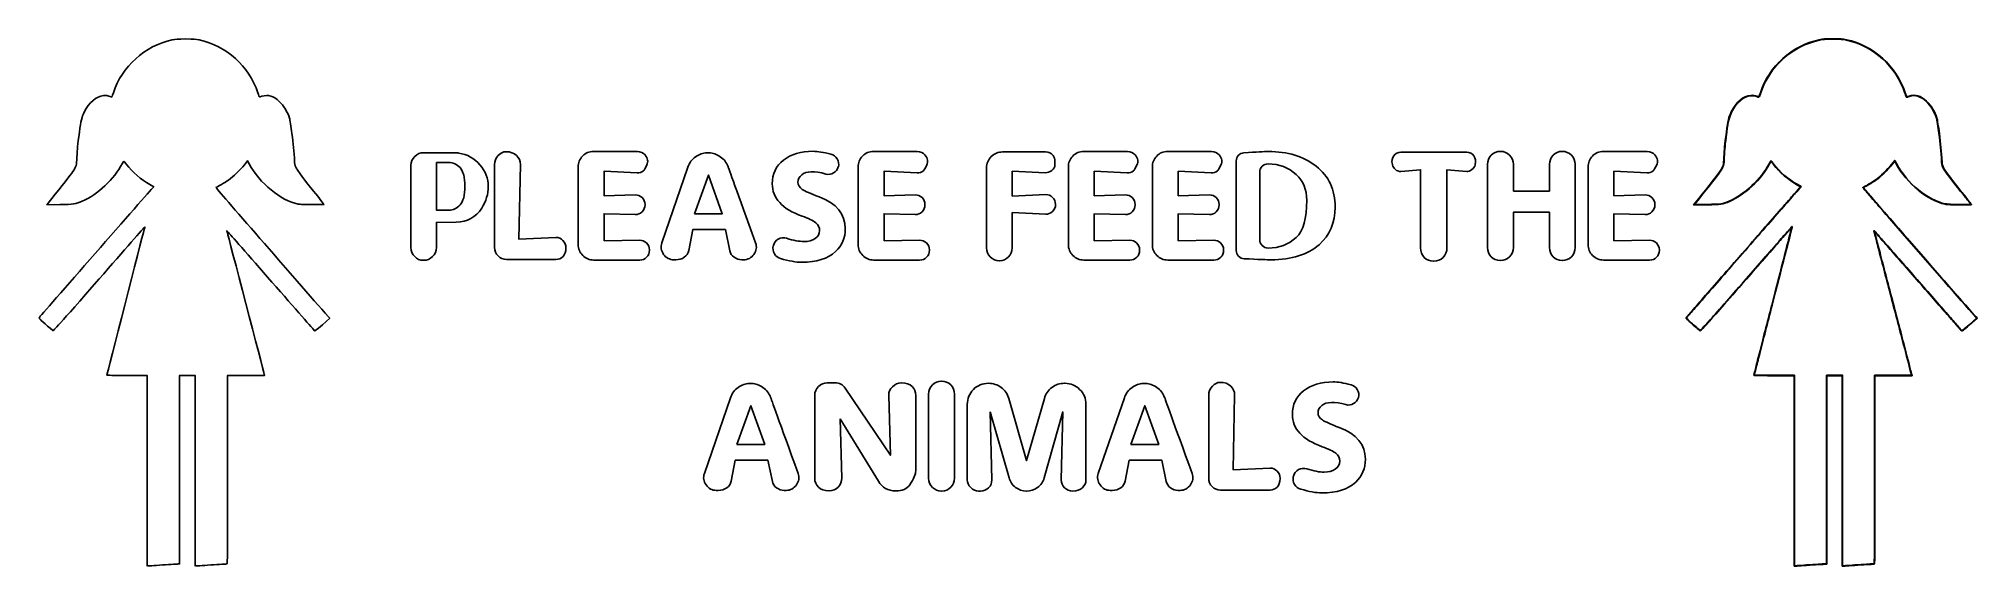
# Model space of a CAD drawing. Extents: x 0.6 to 15.9, y 0.6 to 4.8.
import ezdxf

# ---------------------------------------------------------------- set-up
doc = ezdxf.new("R2010")
doc.units = 0
doc.layers.add('Layer_1', color=7, linetype='CONTINUOUS')

msp = doc.modelspace()

# ---------------------------------------------------------------- linework, layer by layer
at = {"layer": 'Layer_1', "color": 7}
for points in [[(14.78543, 4.795958)], [(14.785438, 4.799214)], [(10.139579, 3.900047)], [(5.803368, 3.419225), (6.023772, 3.419225), (5.913909, 3.723723)], [(6.069888, 3.789505)], [(11.310099, 3.805103)], [(3.92484, 3.353443)], [(6.994232, 3.301902)], [(10.329466, 3.148636)], [(6.138722, 1.600376), (6.359127, 1.600376), (6.249263, 1.904874)], [(6.405243, 1.970656)], [(9.24677, 1.600376), (9.467175, 1.600376), (9.357311, 1.904874)], [(9.51329, 1.970656)], [(1.486068, 1.392376)], [(11.097493, 1.483053)], [(14.481009, 1.39236)]]:
    msp.add_lwpolyline(points, close=True, dxfattribs=at)
for points in [[(2.290982, 3.813671), (2.278618, 3.836741), (2.253725, 3.805575)], [(3.66917, 3.900725), (3.903139, 3.900725)], [(3.768183, 3.824092), (3.768183, 3.447708), (3.865839, 3.447708)], [(3.865839, 3.824092), (3.768183, 3.824092)], [(4.315465, 3.908185), (4.3175, 3.908185)], [(5.008554, 3.910219), (5.353742, 3.910219)], [(5.901702, 3.899369), (5.920691, 3.899369)], [(7.21735, 3.910219), (7.562538, 3.910219)], [(8.234601, 3.906829), (8.573686, 3.906829)], [(8.648284, 3.830874), (8.648284, 3.801712)], [(8.875472, 3.910219), (9.22066, 3.910219)], [(9.538043, 3.910219), (9.883231, 3.910219)], [(10.079222, 3.130325), (10.079222, 3.835621)], [(11.376559, 3.904116), (11.896715, 3.904116)], [(12.1612, 3.910898), (12.163235, 3.910898)], [(12.65016, 3.910898), (12.651519, 3.910898)], [(12.975681, 3.910219), (13.320869, 3.910219)], [(15.28735, 3.814419), (15.273818, 3.839666), (15.2474, 3.806578)], [(15.285923, 3.813656), (15.273559, 3.836725), (15.248666, 3.805559)], [(15.249935, 3.804546), (15.273292, 3.833785), (15.284505, 3.81289)], [(3.567445, 3.152027), (3.567445, 3.801712)], [(4.227303, 3.153383), (4.227303, 3.807138)], [(4.431432, 3.807138), (4.419903, 3.218487), (4.711516, 3.231372)], [(4.887161, 3.175763), (4.887161, 3.788827)], [(5.352385, 3.742033), (5.09129, 3.754241), (5.09129, 3.561641), (5.337465, 3.567744)], [(5.54702, 3.190004), (5.752505, 3.786793)], [(6.939976, 3.789505), (6.938622, 3.788149)], [(7.095957, 3.175763), (7.095957, 3.788827)], [(7.561181, 3.742033), (7.300086, 3.754241), (7.300086, 3.561641), (7.546262, 3.567744)], [(8.108462, 3.15067), (8.108462, 3.780689)], [(8.573686, 3.742712), (8.311234, 3.754919), (8.311234, 3.55825), (8.576398, 3.570457)], [(8.75408, 3.175763), (8.75408, 3.788827)], [(9.219304, 3.742033), (8.958209, 3.754241), (8.958209, 3.561641), (9.204384, 3.567744)], [(9.416651, 3.175763), (9.416651, 3.788827)], [(9.881875, 3.742033), (9.62078, 3.754241), (9.62078, 3.561641), (9.866955, 3.567744)], [(10.263684, 3.745424), (10.263684, 3.215774)], [(11.532539, 3.149992), (11.532539, 3.765769), (11.37656, 3.753562)], [(11.896715, 3.753562), (11.740736, 3.765769), (11.740736, 3.149992)], [(11.963175, 3.807816), (11.963175, 3.805103)], [(12.06083, 3.152027), (12.06083, 3.809172)], [(12.264961, 3.597584), (12.549791, 3.597584), (12.549791, 3.809172)], [(12.264961, 3.809172), (12.264961, 3.597584)], [(12.752566, 3.809172), (12.752566, 3.152027)], [(12.854289, 3.175763), (12.854289, 3.788827)], [(13.319513, 3.742033), (13.058418, 3.754241), (13.058418, 3.561641), (13.304593, 3.567744)], [(0.796736, 3.491809), (0.695221, 3.490533), (0.73383, 3.53855)], [(1.530389, 3.62413), (1.538156, 3.632545), (1.50715, 3.650039)], [(13.727511, 3.539557), (13.686749, 3.488849), (13.791703, 3.490164)], [(13.791677, 3.491794), (13.690162, 3.490518), (13.728771, 3.538534)], [(13.791647, 3.493412), (13.693603, 3.492192), (13.730014, 3.537521)], [(14.501298, 3.648622), (14.530513, 3.632126), (14.524129, 3.625217)], [(14.52533, 3.624114), (14.533097, 3.632529), (14.502091, 3.650023)], [(14.526513, 3.623014), (14.53567, 3.632935), (14.502869, 3.65144)], [(5.337465, 3.413122), (5.09129, 3.419225), (5.09129, 3.204924)], [(5.414099, 3.492467), (5.414099, 3.489755)], [(7.546262, 3.413122), (7.300086, 3.419225), (7.300086, 3.204924)], [(7.622895, 3.492467), (7.622895, 3.489755)], [(8.311236, 3.428041), (8.311236, 3.15067)], [(8.576398, 3.415834), (8.311236, 3.428041)], [(8.653031, 3.493824), (8.653031, 3.492467)], [(9.204384, 3.413122), (8.958209, 3.419225), (8.958209, 3.204924)], [(9.281017, 3.492467), (9.281017, 3.489755)], [(9.866955, 3.413122), (9.62078, 3.419225), (9.62078, 3.204924)], [(9.943588, 3.492467), (9.943588, 3.489755)], [(12.549791, 3.152027), (12.549791, 3.430754), (12.264961, 3.430754), (12.264961, 3.152027)], [(13.304593, 3.413122), (13.058418, 3.419225), (13.058418, 3.204924)], [(13.381226, 3.492467), (13.381226, 3.489755)], [(15.877934, 3.491335), (15.878173, 3.491598), (15.878389, 3.492005), (15.878484, 3.492555), (15.878436, 3.492961)], [(2.127076, 3.272183), (2.114738, 3.284905), (2.119263, 3.268945)], [(3.92484, 3.353443), (3.768183, 3.351408), (3.768183, 3.152026)], [(6.083451, 3.126256), (6.048187, 3.294442), (5.791161, 3.294442), (5.758608, 3.128291)], [(14.464381, 3.316904), (14.463879, 3.317454), (14.462947, 3.317741)], [(15.123178, 3.273299), (15.110841, 3.286018), (15.108116, 3.28444), (15.112634, 3.268493)], [(15.122017, 3.272168), (15.109678, 3.284889), (15.114204, 3.268929)], [(15.115771, 3.269382), (15.112997, 3.279161), (15.120863, 3.271032)], [(4.711516, 3.059117), (4.321569, 3.059117)], [(4.790183, 3.152027), (4.790183, 3.15067)], [(5.09129, 3.204924), (5.372052, 3.210349)], [(5.449363, 3.133716), (5.449363, 3.131003)], [(6.425248, 3.16559), (6.426603, 3.168303)], [(7.300086, 3.204924), (7.580848, 3.210349)], [(7.658159, 3.133716), (7.658159, 3.131003)], [(8.958209, 3.204924), (9.238971, 3.210349)], [(9.316282, 3.133716), (9.316282, 3.131003)], [(9.62078, 3.204924), (9.901542, 3.210349)], [(9.978853, 3.133716), (9.978853, 3.131003)], [(13.058418, 3.204924), (13.33918, 3.210349)], [(13.416491, 3.133716), (13.416491, 3.131003)], [(3.66917, 3.053014), (3.666457, 3.053014)], [(5.372052, 3.05437), (5.008554, 3.05437)], [(5.656205, 3.056405), (5.641285, 3.056405)], [(6.191958, 3.056405), (6.177039, 3.056405)], [(7.580848, 3.05437), (7.21735, 3.05437)], [(8.210189, 3.048945), (8.208831, 3.048945)], [(9.238971, 3.05437), (8.875472, 3.05437)], [(9.901542, 3.05437), (9.538043, 3.05437)], [(11.636298, 3.045554), (11.63562, 3.045554)], [(12.163235, 3.050979), (12.1612, 3.050979)], [(12.651519, 3.050979), (12.65016, 3.050979)], [(13.33918, 3.05437), (12.975681, 3.05437)], [(2.916813, 2.606544), (2.927096, 2.594879), (2.868622, 2.54377)], [(15.910544, 2.605446), (15.919748, 2.595022), (15.86249, 2.544984)], [(15.911754, 2.606528), (15.922037, 2.594864), (15.863563, 2.543754)], [(15.864622, 2.542549), (15.924343, 2.594715), (15.912963, 2.607601)], [(1.486067, 1.392377), (1.486067, 2.143745), (1.327372, 2.143745)], [(1.86499, 1.392377), (1.86499, 2.143745), (1.803456, 2.143745), (1.741921, 2.143745), (1.741921, 1.400474), (1.741921, 0.657202), (1.734634, 0.657165)], [(2.410849, 2.152651), (2.413025, 2.143745), (2.266934, 2.143745), (2.120843, 2.143745), (2.120843, 1.400474)], [(14.482623, 1.392358), (14.482623, 1.393075), (14.482623, 2.145346), (14.3223, 2.145346)], [(14.322302, 2.142121), (14.479398, 2.142121), (14.479398, 1.392361), (14.479398, 1.391644)], [(14.481008, 1.392361), (14.481008, 2.143729), (14.322313, 2.143729)], [(14.861559, 1.39236), (14.861559, 2.145347), (14.798395, 2.145347), (14.735232, 2.145347), (14.735232, 1.400464), (14.735232, 0.658785), (14.729566, 0.65876)], [(14.859931, 1.392361), (14.859931, 2.143729), (14.798396, 2.143729), (14.736862, 2.143729), (14.736862, 1.400458), (14.736862, 0.657186), (14.729575, 0.657149)], [(14.729592, 0.655538), (14.738486, 0.655587), (14.738486, 1.40047), (14.738486, 2.142125), (14.798398, 2.142125), (14.85831, 2.142125), (14.85831, 1.392365)], [(15.404209, 2.152257), (15.405907, 2.145347), (15.261864, 2.145347), (15.114164, 2.145347), (15.114164, 1.400464)], [(15.40579, 2.152636), (15.407966, 2.143729), (15.261875, 2.143729), (15.115784, 2.143729), (15.115784, 1.400458)], [(15.117396, 1.400469), (15.117396, 2.142124), (15.261869, 2.142124), (15.410023, 2.142124), (15.407369, 2.153026)], [(6.237057, 2.08052), (6.256045, 2.08052)], [(6.852156, 2.085267), (6.911835, 2.085267)], [(6.993215, 2.043221), (7.349932, 1.514927), (7.337047, 1.986254)], [(7.436059, 2.085267), (7.438772, 2.085267)], [(7.651716, 1.333178), (7.651716, 1.997105)], [(7.753441, 2.09883), (7.755477, 2.09883)], [(7.855846, 1.997105), (7.855846, 1.333178)], [(8.123044, 2.081876), (8.12508, 2.081876)], [(8.724581, 2.081876), (8.726616, 2.081876)], [(9.345104, 2.08052), (9.364093, 2.08052)], [(9.861191, 1.334532), (9.861191, 1.988289)], [(9.949353, 2.089336), (9.951387, 2.089336)], [(10.06532, 1.988289), (10.053791, 1.399638), (10.345404, 1.412524)], [(5.882374, 1.371155), (6.087859, 1.967944)], [(6.753143, 1.333856), (6.753143, 1.986254)], [(7.549992, 1.986254), (7.549992, 1.392178)], [(7.956893, 1.32097), (7.956893, 1.915725)], [(8.137285, 1.856724), (8.150171, 1.32097)], [(8.285809, 1.335891), (8.137285, 1.856724)], [(8.283771, 1.963197), (8.42483, 1.47288), (8.564533, 1.96184)], [(8.698135, 1.32097), (8.710342, 1.856724), (8.56318, 1.335891)], [(8.892768, 1.915725), (8.892768, 1.32097)], [(8.990422, 1.371155), (9.195907, 1.967944)], [(11.043237, 1.970656), (11.041883, 1.9693)], [(6.953881, 1.802471), (6.966088, 1.333856)], [(7.255667, 1.31012), (6.953881, 1.802471)], [(6.418806, 1.307407), (6.383541, 1.475593), (6.126515, 1.475593), (6.093963, 1.309442)], [(9.526854, 1.307407), (9.491589, 1.475593), (9.234563, 1.475593), (9.202011, 1.309442)], [(5.991559, 1.237556), (5.97664, 1.237556)], [(6.527313, 1.237556), (6.512393, 1.237556)], [(6.867076, 1.233487), (6.864363, 1.233487)], [(7.393335, 1.233487), (7.389266, 1.233487)], [(7.755477, 1.232131), (7.753441, 1.232131)], [(8.060652, 1.232131), (8.045733, 1.232131)], [(8.424833, 1.232131), (8.42212, 1.232131)], [(8.789686, 1.232131), (8.788331, 1.232131)], [(9.099607, 1.237556), (9.084687, 1.237556)], [(9.635361, 1.237556), (9.620441, 1.237556)], [(10.345404, 1.240267), (9.955456, 1.240267)], [(10.424071, 1.333178), (10.424071, 1.331819)], [(10.528509, 1.346741), (10.529863, 1.349454)]]:
    msp.add_lwpolyline(points, dxfattribs=at)
for points in [[(1.220031, 4.372592), (1.288218, 4.581838), (1.467309, 4.74306), (1.684015, 4.790281)], [(1.684015, 4.790281), (1.713361, 4.796676), (1.726887, 4.797606), (1.7905, 4.797606)], [(1.7905, 4.797606), (1.854155, 4.797606), (1.867671, 4.796675), (1.897376, 4.790245)], [(1.897376, 4.790245), (2.112505, 4.743674), (2.289385, 4.583881), (2.360308, 4.372031)], [(14.678619, 4.79185), (14.461346, 4.744505), (14.281799, 4.582895), (14.213429, 4.373088)], [(14.214972, 4.372576), (14.283158, 4.581822), (14.46225, 4.743044), (14.678956, 4.790266)], [(14.216506, 4.37208), (14.28451, 4.580764), (14.463144, 4.741593), (14.679282, 4.78869)], [(14.785438, 4.799214), (14.721808, 4.799214), (14.708035, 4.79826), (14.678619, 4.79185)], [(14.678956, 4.790266), (14.708301, 4.79666), (14.721828, 4.797591), (14.785441, 4.797591)], [(14.679282, 4.78869), (14.708558, 4.79507), (14.721833, 4.795958), (14.78543, 4.795958)], [(14.892662, 4.791803), (14.862889, 4.798248), (14.849108, 4.799214), (14.785438, 4.799214)], [(14.785438, 4.795962), (14.849076, 4.795962), (14.862331, 4.795063), (14.891969, 4.788647)], [(14.785441, 4.797591), (14.849096, 4.797591), (14.862612, 4.79666), (14.892317, 4.790229)], [(14.891969, 4.788647), (15.106529, 4.742199), (15.282973, 4.582824), (15.353717, 4.37151)], [(14.892317, 4.790229), (15.107446, 4.743659), (15.284326, 4.583866), (15.355249, 4.372016)], [(15.356777, 4.372538), (15.285674, 4.584924), (15.108361, 4.745109), (14.892662, 4.791803)], [(0.990508, 4.221343), (1.028035, 4.297254), (1.08637, 4.347119), (1.142599, 4.351351)], [(1.142599, 4.351351), (1.162011, 4.352812), (1.171963, 4.351149), (1.202684, 4.341312)], [(1.202684, 4.341312), (1.20847, 4.339459), (1.210321, 4.342797), (1.220031, 4.372592)], [(2.360308, 4.372031), (2.365957, 4.355159), (2.371056, 4.340877), (2.37164, 4.340293)], [(2.37164, 4.340293), (2.372224, 4.339708), (2.381571, 4.342218), (2.39241, 4.34587)], [(2.39241, 4.34587), (2.439017, 4.36157), (2.483877, 4.348356), (2.528474, 4.305789)], [(2.528474, 4.305789), (2.56426, 4.271633), (2.595169, 4.220838), (2.609519, 4.172603)], [(14.137428, 4.352958), (14.080333, 4.348661), (14.021687, 4.298298), (13.98399, 4.222041)], [(13.985449, 4.221327), (14.022976, 4.297239), (14.081311, 4.347104), (14.13754, 4.351335)], [(13.986899, 4.220603), (14.024255, 4.296169), (14.082296, 4.34556), (14.137659, 4.349727)], [(14.198128, 4.342845), (14.167361, 4.352697), (14.156972, 4.354429), (14.137428, 4.352958)], [(14.13754, 4.351335), (14.156952, 4.352796), (14.166904, 4.351133), (14.197625, 4.341296)], [(14.137659, 4.349727), (14.156938, 4.351178), (14.166442, 4.34958), (14.197117, 4.339758)], [(14.197117, 4.339758), (14.198722, 4.339244), (14.200437, 4.338993), (14.202066, 4.339733)], [(14.197625, 4.341296), (14.203411, 4.339443), (14.205262, 4.342781), (14.214972, 4.372576)], [(14.200734, 4.342678), (14.200086, 4.342383), (14.199417, 4.342433), (14.198128, 4.342845)], [(14.203412, 4.345858), (14.202291, 4.343836), (14.201384, 4.342973), (14.200734, 4.342678)], [(14.202066, 4.339733), (14.203694, 4.340474), (14.204947, 4.34197), (14.206226, 4.344276)], [(14.213429, 4.373088), (14.208578, 4.358203), (14.205654, 4.349901), (14.203412, 4.345858)], [(14.206226, 4.344276), (14.208783, 4.348887), (14.211647, 4.35717), (14.216506, 4.37208)], [(15.353717, 4.37151), (15.356544, 4.363066), (15.359236, 4.355259), (15.361295, 4.349492)], [(15.355249, 4.372016), (15.360898, 4.355144), (15.365997, 4.340861), (15.366581, 4.340277)], [(15.364331, 4.350591), (15.362283, 4.356329), (15.359598, 4.364111), (15.356777, 4.372538)], [(15.361295, 4.349492), (15.362325, 4.346608), (15.363196, 4.344241), (15.363853, 4.342535)], [(15.363853, 4.342535), (15.364182, 4.341681), (15.364445, 4.340993), (15.364666, 4.340479)], [(15.366866, 4.343682), (15.366226, 4.345345), (15.365356, 4.347722), (15.364331, 4.350591)], [(15.364666, 4.340479), (15.364776, 4.340221), (15.364882, 4.339998), (15.364977, 4.339809)], [(15.364977, 4.339809), (15.365073, 4.33962), (15.36502, 4.339551), (15.365431, 4.33914)], [(15.365431, 4.33914), (15.36544, 4.339131), (15.365697, 4.338919), (15.365814, 4.338853)], [(15.365814, 4.338853), (15.36593, 4.338787), (15.366031, 4.338741), (15.366125, 4.338709)], [(15.366125, 4.338709), (15.366312, 4.338644), (15.366471, 4.338606), (15.366603, 4.338589)], [(15.366581, 4.340277), (15.367165, 4.339693), (15.376512, 4.342202), (15.387351, 4.345854)], [(15.366603, 4.338589), (15.366866, 4.338556), (15.36707, 4.338576), (15.367296, 4.338589)], [(15.367607, 4.341889), (15.36742, 4.34233), (15.367163, 4.342911), (15.366866, 4.343682)], [(15.367296, 4.338589), (15.367749, 4.338616), (15.368249, 4.338692), (15.36885, 4.338805)], [(15.368252, 4.341985), (15.367956, 4.34193), (15.367816, 4.341917), (15.367607, 4.341889)], [(15.372699, 4.343037), (15.370841, 4.342538), (15.369305, 4.342181), (15.368252, 4.341985)], [(15.36885, 4.338805), (15.370052, 4.339029), (15.37163, 4.339392), (15.373536, 4.339904)], [(15.386828, 4.347388), (15.381436, 4.345571), (15.376416, 4.344035), (15.372699, 4.343037)], [(15.373536, 4.339904), (15.377348, 4.340928), (15.38241, 4.342492), (15.387856, 4.344327)], [(15.524535, 4.306936), (15.479666, 4.349762), (15.433993, 4.363276), (15.386828, 4.347388)], [(15.387351, 4.345854), (15.433958, 4.361554), (15.478818, 4.34834), (15.523415, 4.305773)], [(15.387856, 4.344327), (15.433904, 4.359839), (15.477962, 4.346901), (15.522288, 4.304593)], [(15.522288, 4.304593), (15.55783, 4.270669), (15.588646, 4.220045), (15.602904, 4.172122)], [(15.523415, 4.305773), (15.559201, 4.271617), (15.59011, 4.220822), (15.60446, 4.172588)], [(15.606011, 4.173055), (15.591569, 4.221601), (15.560564, 4.272548), (15.524535, 4.306936)], [(0.951814, 4.062649), (0.963893, 4.154542), (0.970129, 4.180119), (0.990508, 4.221343)], [(2.609519, 4.172603), (2.613202, 4.160223), (2.622039, 4.106249), (2.629156, 4.052663)], [(13.98399, 4.222041), (13.963551, 4.180696), (13.957223, 4.154767), (13.94514, 4.062842)], [(13.946755, 4.062633), (13.958834, 4.154526), (13.96507, 4.180103), (13.985449, 4.221327)], [(13.948361, 4.062408), (13.960435, 4.154268), (13.96658, 4.1795), (13.986899, 4.220603)], [(15.602904, 4.172122), (15.604663, 4.166209), (15.607835, 4.149517), (15.611391, 4.127798)], [(15.60446, 4.172588), (15.608143, 4.160207), (15.61698, 4.106233), (15.624097, 4.052647)], [(15.614594, 4.128324), (15.611032, 4.150083), (15.607936, 4.166587), (15.606011, 4.173055)], [(0.932523, 3.866433), (0.935596, 3.933446), (0.937867, 3.95654), (0.951814, 4.062649)], [(2.629156, 4.052663), (2.64039, 3.968074), (2.64482, 3.919318), (2.649898, 3.824362)], [(13.94514, 4.062842), (13.931192, 3.956726), (13.928921, 3.933523), (13.925847, 3.86649)], [(13.927464, 3.866418), (13.930537, 3.933431), (13.932808, 3.956525), (13.946755, 4.062633)], [(13.929067, 3.866343), (13.932139, 3.933337), (13.934414, 3.956307), (13.948361, 4.062408)], [(15.611391, 4.127798), (15.614947, 4.106078), (15.618927, 4.079218), (15.622484, 4.052442)], [(15.625711, 4.052848), (15.62215, 4.079658), (15.618157, 4.106565), (15.614594, 4.128324)], [(15.622484, 4.052442), (15.633715, 3.967878), (15.638134, 3.919206), (15.643211, 3.824269)], [(15.624097, 4.052647), (15.635331, 3.968058), (15.639761, 3.919303), (15.644839, 3.824346)], [(15.646463, 3.824437), (15.641383, 3.919415), (15.636949, 3.968234), (15.625711, 4.052848)], [(0.900454, 3.752614), (0.927767, 3.793072), (0.92943, 3.798972), (0.932523, 3.866433)], [(1.301749, 3.834312), (1.300701, 3.834305), (1.294984, 3.8249), (1.289044, 3.813412)], [(1.324242, 3.807764), (1.312919, 3.822372), (1.302797, 3.834318), (1.301749, 3.834312)], [(2.649898, 3.824362), (2.651947, 3.786059), (2.665151, 3.766048), (2.799899, 3.597029)], [(3.567445, 3.801712), (3.567445, 3.827935), (3.577391, 3.850993), (3.597284, 3.870886)], [(3.597284, 3.870886), (3.617177, 3.890779), (3.641139, 3.900725), (3.66917, 3.900725)], [(3.954679, 3.782724), (3.928909, 3.810302), (3.899295, 3.824092), (3.865839, 3.824092)], [(3.903139, 3.900725), (3.919414, 3.900725), (3.933656, 3.899595), (3.945863, 3.897334)], [(3.945863, 3.897334), (4.011871, 3.887388), (4.067029, 3.856644), (4.111336, 3.805103)], [(4.227303, 3.807138), (4.227303, 3.834264), (4.237024, 3.857774), (4.256465, 3.877667)], [(4.256465, 3.877667), (4.275905, 3.898012), (4.295572, 3.908185), (4.315465, 3.908185)], [(4.3175, 3.908185), (4.352312, 3.908185), (4.380117, 3.898464), (4.400914, 3.879024)], [(4.400914, 3.879024), (4.421712, 3.859583), (4.431884, 3.835621), (4.431432, 3.807138)], [(4.887161, 3.788827), (4.887161, 3.821379), (4.89869, 3.849862), (4.921748, 3.874276)], [(4.921748, 3.874276), (4.944806, 3.898238), (4.973741, 3.910219), (5.008554, 3.910219)], [(5.353742, 3.910219), (5.379512, 3.910219), (5.399631, 3.901177), (5.414099, 3.883093)], [(5.414099, 3.883093), (5.436252, 3.855966), (5.440999, 3.829517), (5.42834, 3.803747)], [(5.752505, 3.786793), (5.76426, 3.821153), (5.784605, 3.848506), (5.81354, 3.868851)], [(5.81354, 3.868851), (5.842475, 3.889196), (5.871863, 3.899369), (5.901702, 3.899369)], [(5.920691, 3.899369), (5.950078, 3.899369), (5.979239, 3.889196), (6.008174, 3.868851)], [(6.008174, 3.868851), (6.037562, 3.848506), (6.058133, 3.822057), (6.069888, 3.789505)], [(6.417787, 3.655906), (6.417787, 3.733669), (6.4474, 3.795383), (6.506627, 3.841046)], [(6.506627, 3.841046), (6.565853, 3.88897), (6.643843, 3.91248), (6.740595, 3.911576)], [(6.740595, 3.911576), (6.775407, 3.911576), (6.822201, 3.904342), (6.880976, 3.889874)], [(6.880976, 3.889874), (6.902225, 3.884901), (6.918727, 3.872242), (6.930482, 3.851897)], [(6.930482, 3.851897), (6.942237, 3.831552), (6.945402, 3.810754), (6.939976, 3.789505)], [(7.095957, 3.788827), (7.095957, 3.821379), (7.107486, 3.849862), (7.130544, 3.874276)], [(7.130544, 3.874276), (7.153602, 3.898238), (7.182537, 3.910219), (7.21735, 3.910219)], [(7.562538, 3.910219), (7.588308, 3.910219), (7.608427, 3.901177), (7.622895, 3.883093)], [(7.622895, 3.883093), (7.645048, 3.855966), (7.649795, 3.829517), (7.637136, 3.803747)], [(8.108462, 3.780689), (8.108462, 3.81505), (8.120895, 3.844663), (8.145761, 3.869529)], [(8.145761, 3.869529), (8.170627, 3.894395), (8.200241, 3.906829), (8.234601, 3.906829)], [(8.573686, 3.906829), (8.598552, 3.906829), (8.618445, 3.897334), (8.633365, 3.878345)], [(8.633365, 3.878345), (8.643311, 3.866138), (8.648284, 3.850314), (8.648284, 3.830874)], [(8.75408, 3.788827), (8.75408, 3.821379), (8.765609, 3.849862), (8.788667, 3.874276)], [(8.788667, 3.874276), (8.811725, 3.898238), (8.84066, 3.910219), (8.875472, 3.910219)], [(9.22066, 3.910219), (9.246431, 3.910219), (9.26655, 3.901177), (9.281017, 3.883093)], [(9.281017, 3.883093), (9.303171, 3.855966), (9.307918, 3.829517), (9.295259, 3.803747)], [(9.416651, 3.788827), (9.416651, 3.821379), (9.42818, 3.849862), (9.451238, 3.874276)], [(9.451238, 3.874276), (9.474296, 3.898238), (9.503231, 3.910219), (9.538043, 3.910219)], [(9.883231, 3.910219), (9.909002, 3.910219), (9.929121, 3.901177), (9.943588, 3.883093)], [(9.943588, 3.883093), (9.965742, 3.855966), (9.970489, 3.829517), (9.95783, 3.803747)], [(10.079222, 3.835621), (10.079222, 3.852801), (10.085099, 3.867721), (10.096854, 3.88038)], [(10.096854, 3.88038), (10.108157, 3.891683), (10.122399, 3.898238), (10.139579, 3.900047)], [(10.139579, 3.900047), (10.236783, 3.906828), (10.300757, 3.910219), (10.331501, 3.910219)], [(10.331501, 3.910219), (10.48341, 3.910219), (10.609324, 3.871338), (10.709241, 3.793574)], [(11.310098, 3.807816), (11.303769, 3.835847), (11.307612, 3.858904), (11.321628, 3.876989)], [(11.321628, 3.876989), (11.335643, 3.895073), (11.353954, 3.904116), (11.376559, 3.904116)], [(11.896715, 3.904116), (11.919772, 3.904116), (11.938535, 3.894621), (11.953003, 3.875633)], [(11.953003, 3.875633), (11.96747, 3.856644), (11.970861, 3.834038), (11.963175, 3.807816)], [(12.06083, 3.809172), (12.06083, 3.837203), (12.070551, 3.861165), (12.089992, 3.881058)], [(12.089992, 3.881058), (12.109433, 3.900951), (12.133169, 3.910898), (12.1612, 3.910898)], [(12.163235, 3.910898), (12.191266, 3.910898), (12.215228, 3.900951), (12.235121, 3.881058)], [(12.235121, 3.881058), (12.255014, 3.861165), (12.264961, 3.837203), (12.264961, 3.809172)], [(12.549791, 3.809172), (12.549791, 3.837203), (12.559512, 3.861165), (12.578953, 3.881058)], [(12.578953, 3.881058), (12.597941, 3.900951), (12.621677, 3.910898), (12.65016, 3.910898)], [(12.651519, 3.910898), (12.67955, 3.910898), (12.703286, 3.900951), (12.722726, 3.881058)], [(12.722726, 3.881058), (12.742619, 3.861165), (12.752566, 3.837203), (12.752566, 3.809172)], [(12.854289, 3.788827), (12.854289, 3.821379), (12.865818, 3.849862), (12.888876, 3.874276)], [(12.888876, 3.874276), (12.911934, 3.898238), (12.940869, 3.910219), (12.975681, 3.910219)], [(13.320869, 3.910219), (13.34664, 3.910219), (13.366759, 3.901177), (13.381226, 3.883093)], [(13.381226, 3.883093), (13.40338, 3.855966), (13.408127, 3.829517), (13.395468, 3.803747)], [(13.895395, 3.752598), (13.922708, 3.793056), (13.924371, 3.798957), (13.927464, 3.866418)], [(13.925847, 3.86649), (13.924301, 3.832771), (13.923106, 3.814522), (13.918962, 3.799813)], [(13.922062, 3.798948), (13.926351, 3.814169), (13.92752, 3.832602), (13.929067, 3.866343)], [(14.290786, 3.829), (14.288455, 3.825165), (14.285523, 3.819902), (14.282538, 3.81413)], [(14.29669, 3.834296), (14.295642, 3.834289), (14.289925, 3.824885), (14.283985, 3.813397)], [(14.285414, 3.812651), (14.28837, 3.818367), (14.291292, 3.823564), (14.293567, 3.827306)], [(14.293775, 3.83359), (14.29295, 3.832462), (14.291952, 3.830917), (14.290786, 3.829)], [(14.293567, 3.827306), (14.294704, 3.829177), (14.295684, 3.830685), (14.296412, 3.831681)], [(14.294898, 3.834977), (14.294543, 3.834606), (14.294187, 3.834154), (14.293775, 3.83359)], [(14.295496, 3.835503), (14.295264, 3.835337), (14.295076, 3.835162), (14.294898, 3.834977)], [(14.296667, 3.835909), (14.295999, 3.835905), (14.295727, 3.835668), (14.295496, 3.835503)], [(14.296412, 3.831681), (14.296576, 3.831905), (14.29666, 3.831991), (14.296794, 3.832159)], [(14.297886, 3.835503), (14.297653, 3.835661), (14.297506, 3.835915), (14.296667, 3.835909)], [(14.319183, 3.807748), (14.30786, 3.822356), (14.297738, 3.834303), (14.29669, 3.834296)], [(14.296794, 3.832159), (14.297105, 3.831864), (14.297413, 3.831566), (14.29787, 3.831083)], [(14.29787, 3.831083), (14.299107, 3.829774), (14.300815, 3.827858), (14.302842, 3.825465)], [(14.298556, 3.834953), (14.298325, 3.835158), (14.29812, 3.835345), (14.297886, 3.835503)], [(14.300229, 3.833303), (14.299575, 3.833996), (14.299019, 3.834542), (14.298556, 3.834953)], [(14.305322, 3.827542), (14.303272, 3.829961), (14.301539, 3.831918), (14.300229, 3.833303)], [(14.302842, 3.825465), (14.306897, 3.82068), (14.312255, 3.814034), (14.317904, 3.806746)], [(14.320455, 3.808726), (14.314781, 3.816046), (14.309421, 3.822704), (14.305322, 3.827542)], [(15.643211, 3.824269), (15.644245, 3.804948), (15.648242, 3.789847), (15.668721, 3.758811)], [(15.644839, 3.824346), (15.646888, 3.786043), (15.660092, 3.766032), (15.79484, 3.597013)], [(15.671422, 3.76058), (15.651099, 3.791381), (15.647478, 3.805456), (15.646463, 3.824437)], [(0.73383, 3.53855), (0.808963, 3.631991), (0.88476, 3.729369), (0.900454, 3.752614)], [(1.289044, 3.813412), (1.227075, 3.693567), (1.093837, 3.568752), (0.973854, 3.51815)], [(1.50715, 3.650039), (1.441792, 3.686914), (1.369789, 3.749004), (1.324242, 3.807764)], [(2.128036, 3.685345), (2.102897, 3.667492), (2.039527, 3.629632), (2.028793, 3.626054)], [(2.253725, 3.805575), (2.221991, 3.765843), (2.166097, 3.712377), (2.128036, 3.685345)], [(2.67744, 3.496156), (2.541176, 3.521975), (2.37347, 3.659762), (2.290982, 3.813671)], [(3.993335, 3.635561), (3.993335, 3.706091), (3.98045, 3.755145), (3.954679, 3.782724)], [(4.111336, 3.805103), (4.155643, 3.753562), (4.177797, 3.697048), (4.177797, 3.635561)], [(5.401892, 3.758988), (5.38652, 3.746781), (5.370018, 3.741129), (5.352385, 3.742033)], [(5.42834, 3.803747), (5.415681, 3.777976), (5.406865, 3.763057), (5.401892, 3.758988)], [(6.069888, 3.789505), (6.069888, 3.789505), (6.142, 3.589672), (6.286224, 3.190004)], [(6.6504, 3.726436), (6.630507, 3.710612), (6.620561, 3.691171), (6.620561, 3.668113)], [(6.840966, 3.732539), (6.750995, 3.757857), (6.687474, 3.755823), (6.6504, 3.726436)], [(6.901323, 3.740677), (6.882786, 3.729374), (6.862667, 3.726662), (6.840966, 3.732539)], [(6.938622, 3.788149), (6.93184, 3.767352), (6.919407, 3.751528), (6.901323, 3.740677)], [(7.610688, 3.758988), (7.595316, 3.746781), (7.578814, 3.741129), (7.561181, 3.742033)], [(7.637136, 3.803747), (7.624477, 3.777976), (7.615661, 3.763057), (7.610688, 3.758988)], [(8.623192, 3.761022), (8.606464, 3.747911), (8.589962, 3.741807), (8.573686, 3.742712)], [(8.648284, 3.801712), (8.648284, 3.787697), (8.63992, 3.774133), (8.623192, 3.761022)], [(9.26881, 3.758988), (9.253439, 3.746781), (9.236936, 3.741129), (9.219304, 3.742033)], [(9.295259, 3.803747), (9.2826, 3.777976), (9.273783, 3.763057), (9.26881, 3.758988)], [(9.931381, 3.758988), (9.916009, 3.746781), (9.899507, 3.741129), (9.881875, 3.742033)], [(9.95783, 3.803747), (9.945171, 3.777976), (9.936354, 3.763057), (9.931381, 3.758988)], [(10.282672, 3.793574), (10.270013, 3.780915), (10.263684, 3.764865), (10.263684, 3.745424)], [(10.329466, 3.812563), (10.311382, 3.812563), (10.295784, 3.806233), (10.282672, 3.793574)], [(10.330143, 3.812563), (10.330143, 3.812563), (10.329918, 3.812563), (10.329466, 3.812563)], [(10.551904, 3.72847), (10.490869, 3.784532), (10.416949, 3.812563), (10.330143, 3.812563)], [(10.635319, 3.525698), (10.635319, 3.609791), (10.607514, 3.677381), (10.551904, 3.72847)], [(10.709241, 3.793574), (10.809158, 3.715811), (10.859116, 3.60866), (10.859116, 3.472122)], [(11.310098, 3.805103), (11.310098, 3.805103), (11.310098, 3.806007), (11.310098, 3.807816)], [(11.333835, 3.76916), (11.320724, 3.780463), (11.312812, 3.792444), (11.310099, 3.805103)], [(11.37656, 3.753562), (11.361188, 3.752206), (11.346946, 3.757405), (11.333835, 3.76916)], [(11.937405, 3.767126), (11.923389, 3.756727), (11.909826, 3.752206), (11.896715, 3.753562)], [(11.963175, 3.805103), (11.959558, 3.790183), (11.950968, 3.777524), (11.937405, 3.767126)], [(13.369019, 3.758988), (13.353648, 3.746781), (13.337146, 3.741129), (13.319513, 3.742033)], [(13.395468, 3.803747), (13.382809, 3.777976), (13.373993, 3.763057), (13.369019, 3.758988)], [(13.89405, 3.753504), (13.878536, 3.730524), (13.802634, 3.632984), (13.727511, 3.539557)], [(13.728771, 3.538534), (13.803904, 3.631975), (13.879701, 3.729353), (13.895395, 3.752598)], [(13.730014, 3.537521), (13.805159, 3.630976), (13.880848, 3.728172), (13.896721, 3.751683)], [(13.918962, 3.799813), (13.914817, 3.785104), (13.907695, 3.773715), (13.89405, 3.753504)], [(13.896721, 3.751683), (13.910389, 3.77193), (13.917774, 3.783727), (13.922062, 3.798948)], [(14.282538, 3.81413), (14.220794, 3.694718), (14.087655, 3.570013), (13.968156, 3.519614)], [(14.283985, 3.813397), (14.222016, 3.693551), (14.088778, 3.568736), (13.968795, 3.518134)], [(13.96943, 3.516653), (14.089895, 3.567459), (14.223221, 3.692372), (14.285414, 3.812651)], [(14.317904, 3.806746), (14.363619, 3.747769), (14.435706, 3.685629), (14.501298, 3.648622)], [(14.502091, 3.650023), (14.436733, 3.686898), (14.36473, 3.748988), (14.319183, 3.807748)], [(14.502869, 3.65144), (14.437746, 3.688183), (14.365834, 3.750183), (14.320455, 3.808726)], [(15.122977, 3.68533), (15.097838, 3.667476), (15.034468, 3.629616), (15.023734, 3.626038)], [(15.12203, 3.686658), (15.109544, 3.67779), (15.087417, 3.663859), (15.067115, 3.651729)], [(15.068788, 3.648933), (15.089139, 3.661091), (15.111266, 3.675019), (15.123919, 3.684005)], [(15.2474, 3.806578), (15.215803, 3.767016), (15.15988, 3.713539), (15.12203, 3.686658)], [(15.248666, 3.805559), (15.216932, 3.765827), (15.161038, 3.712361), (15.122977, 3.68533)], [(15.123919, 3.684005), (15.162192, 3.711187), (15.218064, 3.764643), (15.249935, 3.804546)], [(15.284505, 3.81289), (15.367234, 3.65853), (15.53503, 3.520508), (15.672092, 3.494539)], [(15.672381, 3.496141), (15.536117, 3.521959), (15.368411, 3.659747), (15.285923, 3.813656)], [(15.672689, 3.497742), (15.537221, 3.523409), (15.369596, 3.660961), (15.28735, 3.814419)], [(15.668721, 3.758811), (15.689199, 3.727775), (15.726187, 3.680515), (15.793565, 3.596001)], [(15.796099, 3.598034), (15.728728, 3.68254), (15.691745, 3.72978), (15.671422, 3.76058)], [(0.633449, 2.59834), (0.635711, 2.601998), (1.512601, 3.604856), (1.530389, 3.62413)], [(0.973854, 3.51815), (0.917775, 3.494499), (0.909197, 3.493223), (0.796736, 3.491809)], [(2.028793, 3.626054), (2.026425, 3.625264), (2.660723, 2.897046), (2.916813, 2.606544)], [(2.799899, 3.597029), (2.845015, 3.540439), (2.881928, 3.493438), (2.881928, 3.492582)], [(3.954679, 3.488398), (3.98045, 3.515525), (3.993335, 3.564579), (3.993335, 3.635561)], [(4.177797, 3.635561), (4.177797, 3.574526), (4.160391, 3.516881), (4.125578, 3.462628)], [(5.337465, 3.567744), (5.35781, 3.568196), (5.375669, 3.561189), (5.391041, 3.546721)], [(5.391041, 3.546721), (5.406413, 3.532253), (5.414099, 3.514169), (5.414099, 3.492467)], [(6.653111, 3.400914), (6.496228, 3.456976), (6.417787, 3.541974), (6.417787, 3.655906)], [(6.620561, 3.668113), (6.620561, 3.645055), (6.631864, 3.626293), (6.654469, 3.611825)], [(6.654469, 3.611825), (6.676623, 3.597357), (6.721156, 3.577464), (6.788069, 3.552146)], [(6.788069, 3.552146), (6.925511, 3.500605), (6.994232, 3.417191), (6.994232, 3.301902)], [(7.546262, 3.567744), (7.566607, 3.568196), (7.584465, 3.561189), (7.599837, 3.546721)], [(7.599837, 3.546721), (7.615209, 3.532253), (7.622895, 3.514169), (7.622895, 3.492467)], [(8.576398, 3.570457), (8.596291, 3.571361), (8.613924, 3.563901), (8.629296, 3.548077)], [(8.629296, 3.548077), (8.644667, 3.532253), (8.652579, 3.514169), (8.653031, 3.493824)], [(9.204384, 3.567744), (9.224729, 3.568196), (9.242588, 3.561189), (9.25796, 3.546721)], [(9.25796, 3.546721), (9.273331, 3.532253), (9.281017, 3.514169), (9.281017, 3.492467)], [(9.866955, 3.567744), (9.8873, 3.568196), (9.905159, 3.561189), (9.920531, 3.546721)], [(9.920531, 3.546721), (9.935902, 3.532253), (9.943588, 3.514169), (9.943588, 3.492467)], [(10.551904, 3.232729), (10.607514, 3.283365), (10.635319, 3.381022), (10.635319, 3.525698)], [(13.304593, 3.567744), (13.324938, 3.568196), (13.342797, 3.561189), (13.358169, 3.546721)], [(13.358169, 3.546721), (13.373541, 3.532253), (13.381226, 3.514169), (13.381226, 3.492467)], [(13.62839, 2.598325), (13.630652, 2.601983), (14.507541, 3.60484), (14.52533, 3.624114)], [(13.968795, 3.518134), (13.912716, 3.494483), (13.904138, 3.493207), (13.791677, 3.491794)], [(13.968156, 3.519614), (13.940134, 3.507796), (13.924183, 3.501644), (13.901143, 3.498217)], [(14.480546, 3.575728), (14.454861, 3.546454), (14.419161, 3.505684), (14.376788, 3.457291)], [(14.379196, 3.455136), (14.421568, 3.503528), (14.457294, 3.5443), (14.482978, 3.573573)], [(14.524129, 3.625217), (14.521781, 3.622672), (14.506231, 3.605003), (14.480546, 3.575728)], [(14.482978, 3.573573), (14.508661, 3.602846), (14.524414, 3.62074), (14.526513, 3.623014)], [(15.023734, 3.626038), (15.021366, 3.625249), (15.655664, 2.89703), (15.911754, 2.606528)], [(15.023221, 3.627583), (15.023211, 3.62758), (15.022159, 3.625588), (15.022241, 3.625384)], [(15.022241, 3.625384), (15.022323, 3.625179), (15.022354, 3.625111), (15.022408, 3.625025)], [(15.022408, 3.625025), (15.022514, 3.624853), (15.022642, 3.624698), (15.02279, 3.624499)], [(15.02279, 3.624499), (15.023086, 3.624101), (15.023505, 3.623562), (15.024081, 3.622849)], [(15.039454, 3.635712), (15.031635, 3.631393), (15.025545, 3.628358), (15.023221, 3.627583)], [(15.024081, 3.622849), (15.025233, 3.621423), (15.026977, 3.619337), (15.029269, 3.616609)], [(15.026161, 3.625456), (15.029417, 3.626752), (15.034038, 3.629042), (15.041008, 3.632891)], [(15.026616, 3.624882), (15.026407, 3.62514), (15.026328, 3.625246), (15.026161, 3.625456)], [(15.031732, 3.61869), (15.029446, 3.62141), (15.027741, 3.623489), (15.026616, 3.624882)], [(15.029269, 3.616609), (15.033854, 3.611153), (15.040661, 3.603149), (15.049471, 3.592869)], [(15.051934, 3.594974), (15.043126, 3.60525), (15.036303, 3.61325), (15.031732, 3.61869)], [(15.067115, 3.651729), (15.056963, 3.645665), (15.047273, 3.64003), (15.039454, 3.635712)], [(15.041008, 3.632891), (15.048875, 3.637236), (15.058613, 3.642854), (15.068788, 3.648933)], [(15.049471, 3.592869), (15.067092, 3.57231), (15.092686, 3.542666), (15.124253, 3.506205)], [(15.126692, 3.50831), (15.095126, 3.544769), (15.069548, 3.574423), (15.051934, 3.594974)], [(15.793565, 3.596001), (15.816121, 3.567709), (15.836629, 3.541819), (15.851493, 3.522893)], [(15.79484, 3.597013), (15.839956, 3.540423), (15.876868, 3.493422), (15.876868, 3.492567)], [(15.854051, 3.524901), (15.839179, 3.543837), (15.818659, 3.569737), (15.796099, 3.598034)], [(15.851493, 3.522893), (15.858925, 3.513429), (15.864953, 3.505703), (15.869112, 3.5003)], [(15.87167, 3.502285), (15.867499, 3.507704), (15.861486, 3.515433), (15.854051, 3.524901)], [(2.793222, 3.491026), (2.725835, 3.491026), (2.69801, 3.492259), (2.67744, 3.496156)], [(2.881928, 3.492582), (2.881928, 3.491726), (2.84201, 3.491026), (2.793222, 3.491026)], [(3.865839, 3.447708), (3.899748, 3.447708), (3.929361, 3.461272), (3.954679, 3.488398)], [(4.125578, 3.462628), (4.07901, 3.390742), (4.012098, 3.354347), (3.92484, 3.353443)], [(5.391041, 3.434823), (5.375669, 3.419903), (5.35781, 3.41267), (5.337465, 3.413122)], [(5.414099, 3.489755), (5.414099, 3.468053), (5.406413, 3.449743), (5.391041, 3.434823)], [(6.76094, 3.348695), (6.740143, 3.364971), (6.7042, 3.382378), (6.653111, 3.400914)], [(7.599837, 3.434823), (7.584465, 3.419903), (7.566607, 3.41267), (7.546262, 3.413122)], [(7.622895, 3.489755), (7.622895, 3.468053), (7.615209, 3.449743), (7.599837, 3.434823)], [(8.628617, 3.437536), (8.612341, 3.422164), (8.594935, 3.41493), (8.576398, 3.415834)], [(8.653031, 3.492467), (8.653031, 3.471218), (8.644893, 3.452908), (8.628617, 3.437536)], [(9.25796, 3.434823), (9.242588, 3.419903), (9.224729, 3.41267), (9.204384, 3.413122)], [(9.281017, 3.489755), (9.281017, 3.468053), (9.273331, 3.449743), (9.25796, 3.434823)], [(9.920531, 3.434823), (9.905159, 3.419903), (9.8873, 3.41267), (9.866955, 3.413122)], [(9.943588, 3.489755), (9.943588, 3.468053), (9.935902, 3.449743), (9.920531, 3.434823)], [(10.859116, 3.472122), (10.859116, 3.349148), (10.81707, 3.250135), (10.732977, 3.175084)], [(13.358169, 3.434823), (13.342797, 3.419903), (13.324938, 3.41267), (13.304593, 3.413122)], [(13.381226, 3.489755), (13.381226, 3.468053), (13.373541, 3.449743), (13.358169, 3.434823)], [(13.901143, 3.498217), (13.878104, 3.494791), (13.847872, 3.494118), (13.791647, 3.493412)], [(13.791703, 3.490164), (13.847939, 3.490871), (13.878244, 3.491539), (13.901629, 3.495017)], [(13.901629, 3.495017), (13.925013, 3.498495), (13.941373, 3.50482), (13.96943, 3.516653)], [(14.376788, 3.457291), (14.292042, 3.360505), (14.180681, 3.233217), (14.069817, 3.106426)], [(14.072248, 3.104295), (14.183113, 3.231085), (14.294451, 3.358351), (14.379196, 3.455136)], [(15.124253, 3.506205), (15.187389, 3.433282), (15.274446, 3.333093), (15.369591, 3.223859)], [(15.372054, 3.225987), (15.276909, 3.335219), (15.189824, 3.435391), (15.126692, 3.50831)], [(15.672092, 3.494539), (15.692862, 3.490604), (15.720755, 3.489399), (15.788162, 3.489399)], [(15.788163, 3.49101), (15.720776, 3.49101), (15.692951, 3.492243), (15.672381, 3.496141)], [(15.788162, 3.492626), (15.720795, 3.492626), (15.693058, 3.493883), (15.672689, 3.497742)], [(15.850776, 3.49308), (15.834712, 3.492798), (15.812548, 3.492626), (15.788162, 3.492626)], [(15.788162, 3.489399), (15.812564, 3.489399), (15.834755, 3.489571), (15.850847, 3.489853)], [(15.876868, 3.492567), (15.876868, 3.491711), (15.836951, 3.49101), (15.788163, 3.49101)], [(15.869806, 3.493582), (15.865325, 3.493397), (15.858807, 3.493221), (15.850776, 3.49308)], [(15.850847, 3.489853), (15.858893, 3.489994), (15.865397, 3.490168), (15.869925, 3.490355)], [(15.869112, 3.5003), (15.871192, 3.497598), (15.872807, 3.495476), (15.873894, 3.494012)], [(15.874037, 3.493821), (15.872926, 3.49374), (15.871659, 3.493659), (15.869806, 3.493582)], [(15.869925, 3.490355), (15.87219, 3.490448), (15.873952, 3.490537), (15.875185, 3.490642)], [(15.8765, 3.495949), (15.875392, 3.497441), (15.873756, 3.499576), (15.87167, 3.502285)], [(15.873894, 3.494012), (15.873957, 3.493928), (15.873978, 3.493901), (15.874037, 3.493821)], [(15.875185, 3.490642), (15.875802, 3.490695), (15.876298, 3.490743), (15.876691, 3.490809)], [(15.877767, 3.49418), (15.877467, 3.494612), (15.877054, 3.495203), (15.8765, 3.495949)], [(15.876691, 3.490809), (15.876888, 3.490844), (15.877055, 3.490873), (15.877289, 3.490953)], [(15.877289, 3.490953), (15.877406, 3.490993), (15.87754, 3.491036), (15.877767, 3.491192)], [(15.878149, 3.49363), (15.878049, 3.493793), (15.877917, 3.493964), (15.877767, 3.49418)], [(15.877767, 3.491192), (15.877824, 3.491231), (15.877931, 3.491332), (15.877934, 3.491335)], [(15.878293, 3.493368), (15.878239, 3.493475), (15.878199, 3.493549), (15.878149, 3.49363)], [(15.878388, 3.493152), (15.878352, 3.493253), (15.87832, 3.493314), (15.878293, 3.493368)], [(15.878436, 3.492961), (15.878435, 3.492966), (15.878407, 3.493102), (15.878388, 3.493152)], [(1.468006, 3.316139), (1.467481, 3.316139), (1.305024, 3.130971), (1.106991, 2.904654)], [(1.168678, 2.147014), (1.168678, 2.149801), (1.446438, 3.23214), (1.463099, 3.294278)], [(1.463099, 3.294278), (1.466323, 3.306301), (1.468531, 3.316139), (1.468006, 3.316139)], [(2.119263, 3.268945), (2.123474, 3.254094), (2.406055, 2.172275), (2.410849, 2.152651)], [(2.470665, 2.88054), (2.288477, 3.088947), (2.133862, 3.265187), (2.127076, 3.272183)], [(4.711516, 3.231372), (4.732765, 3.232729), (4.751302, 3.225043), (4.767126, 3.208315)], [(6.426603, 3.168303), (6.43248, 3.19136), (6.445591, 3.208541), (6.465937, 3.219843)], [(6.465937, 3.219843), (6.486734, 3.231598), (6.508661, 3.233633), (6.531719, 3.225947)], [(6.531719, 3.225947), (6.585972, 3.208767), (6.63141, 3.200176), (6.668031, 3.200176)], [(6.668031, 3.200176), (6.7042, 3.200176), (6.733813, 3.208088), (6.756871, 3.223912)], [(6.756871, 3.223912), (6.779929, 3.239736), (6.791457, 3.260307), (6.791457, 3.285626)], [(6.791457, 3.285626), (6.791457, 3.311396), (6.781285, 3.332419), (6.76094, 3.348695)], [(6.994232, 3.301902), (6.994232, 3.229112), (6.968688, 3.168755), (6.917599, 3.120831)], [(10.263684, 3.215774), (10.263684, 3.197238), (10.270013, 3.181414), (10.282672, 3.168303)], [(10.330143, 3.148636), (10.416949, 3.148636), (10.490869, 3.176667), (10.551904, 3.232729)], [(14.462947, 3.316123), (14.462422, 3.316123), (14.299965, 3.130955), (14.101932, 2.904639)], [(14.163619, 2.146998), (14.163619, 2.149785), (14.441379, 3.232124), (14.45804, 3.294262)], [(14.456472, 3.294673), (14.448115, 3.263506), (14.374533, 2.977482), (14.30301, 2.698781)], [(14.306139, 2.697965), (14.377662, 2.976665), (14.451296, 3.262862), (14.459601, 3.293833)], [(14.432939, 3.284724), (14.41454, 3.263827), (14.388006, 3.233606), (14.355288, 3.196315)], [(14.35771, 3.19419), (14.390427, 3.23148), (14.416988, 3.261681), (14.435386, 3.282576)], [(14.454193, 3.308799), (14.449312, 3.303291), (14.442139, 3.295173), (14.432939, 3.284724)], [(14.435386, 3.282576), (14.444584, 3.293023), (14.451738, 3.301148), (14.456615, 3.30665)], [(14.459764, 3.315063), (14.458492, 3.313646), (14.456634, 3.311553), (14.454193, 3.308799)], [(14.460321, 3.310045), (14.45944, 3.306116), (14.458079, 3.300667), (14.456472, 3.294673)], [(14.456615, 3.30665), (14.458325, 3.308579), (14.459376, 3.309776), (14.460512, 3.311049)], [(14.45804, 3.294262), (14.461264, 3.306285), (14.463472, 3.316123), (14.462947, 3.316123)], [(14.459601, 3.293833), (14.461218, 3.299863), (14.462577, 3.305354), (14.463474, 3.309349)], [(14.461222, 3.316688), (14.460884, 3.316321), (14.460399, 3.315771), (14.459764, 3.315063)], [(14.460512, 3.311049), (14.460426, 3.31066), (14.460414, 3.310472), (14.460321, 3.310045)], [(14.461628, 3.317119), (14.461518, 3.317011), (14.461391, 3.316872), (14.461222, 3.316688)], [(14.461796, 3.317262), (14.461735, 3.317208), (14.461686, 3.317173), (14.461628, 3.317119)], [(14.461918, 3.317382), (14.461857, 3.317328), (14.461833, 3.31729), (14.461796, 3.317262)], [(14.462947, 3.317741), (14.462944, 3.317741), (14.461986, 3.317436), (14.461918, 3.317382)], [(14.463474, 3.309349), (14.463922, 3.311347), (14.464261, 3.312963), (14.464455, 3.314131)], [(14.464549, 3.316521), (14.464512, 3.316626), (14.464387, 3.316894), (14.464381, 3.316904)], [(14.464455, 3.314131), (14.464553, 3.314715), (14.464599, 3.315181), (14.464622, 3.315589)], [(14.464622, 3.316259), (14.464611, 3.316333), (14.464586, 3.316417), (14.464549, 3.316521)], [(14.464622, 3.315589), (14.464634, 3.315793), (14.464671, 3.315961), (14.464622, 3.316259)], [(15.112634, 3.268493), (15.113105, 3.266833), (15.118051, 3.248132), (15.12619, 3.217092)], [(15.114204, 3.268929), (15.118415, 3.254078), (15.400996, 2.17226), (15.40579, 2.152636)], [(15.129326, 3.21791), (15.121187, 3.248951), (15.116352, 3.26733), (15.115771, 3.269382)], [(15.120863, 3.271032), (15.121598, 3.270274), (15.124813, 3.266693), (15.130043, 3.2608)], [(15.465606, 2.880524), (15.283418, 3.088931), (15.128803, 3.265171), (15.122017, 3.272168)], [(15.132478, 3.262947), (15.127242, 3.268845), (15.124139, 3.272308), (15.123178, 3.273299)], [(15.12619, 3.217092), (15.134329, 3.186052), (15.145722, 3.142506), (15.159302, 3.090598)], [(15.162438, 3.091416), (15.148858, 3.143324), (15.137465, 3.186869), (15.129326, 3.21791)], [(15.130043, 3.2608), (15.135274, 3.254907), (15.14258, 3.246651), (15.151727, 3.236271)], [(15.154162, 3.238394), (15.145013, 3.248776), (15.137713, 3.257049), (15.132478, 3.262947)], [(15.151727, 3.236271), (15.170022, 3.21551), (15.195683, 3.186294), (15.226821, 3.150802)], [(15.229255, 3.152949), (15.198117, 3.188442), (15.172459, 3.21763), (15.154162, 3.238394)], [(15.369591, 3.223859), (15.559882, 3.005391), (15.782493, 2.750703), (15.910544, 2.605446)], [(15.912963, 2.607601), (15.784919, 2.752843), (15.562342, 3.007523), (15.372054, 3.225987)], [(3.597284, 3.081497), (3.577391, 3.099581), (3.567445, 3.123091), (3.567445, 3.152027)], [(3.666457, 3.053014), (3.638427, 3.05211), (3.615369, 3.061604), (3.597284, 3.081497)], [(3.738343, 3.080819), (3.71845, 3.061378), (3.695393, 3.05211), (3.66917, 3.053014)], [(3.768183, 3.152026), (3.768183, 3.123995), (3.758236, 3.10026), (3.738343, 3.080819)], [(4.25443, 3.086244), (4.236345, 3.104329), (4.227303, 3.126708), (4.227303, 3.153383)], [(4.321569, 3.059117), (4.295346, 3.059117), (4.272966, 3.06816), (4.25443, 3.086244)], [(4.767804, 3.082175), (4.752432, 3.066803), (4.733669, 3.059117), (4.711516, 3.059117)], [(4.767126, 3.208315), (4.782949, 3.192039), (4.790635, 3.173276), (4.790183, 3.152027)], [(4.790183, 3.15067), (4.790183, 3.120831), (4.782723, 3.097999), (4.767804, 3.082175)], [(4.923104, 3.090313), (4.899142, 3.114275), (4.887161, 3.142758), (4.887161, 3.175763)], [(5.008554, 3.05437), (4.975549, 3.05437), (4.947066, 3.066351), (4.923104, 3.090313)], [(5.372052, 3.210349), (5.391945, 3.210801), (5.409804, 3.203794), (5.425628, 3.189326)], [(5.426984, 3.076072), (5.412064, 3.061152), (5.393754, 3.053918), (5.372052, 3.05437)], [(5.425628, 3.189326), (5.441451, 3.174858), (5.449363, 3.156322), (5.449363, 3.133716)], [(5.449363, 3.131003), (5.449363, 3.109754), (5.441904, 3.091444), (5.426984, 3.076072)], [(5.560583, 3.099129), (5.54069, 3.12716), (5.536169, 3.157452), (5.54702, 3.190004)], [(5.641285, 3.056405), (5.607377, 3.056405), (5.580476, 3.070646), (5.560583, 3.099129)], [(5.724022, 3.076072), (5.704581, 3.06296), (5.681975, 3.056405), (5.656205, 3.056405)], [(5.758608, 3.128291), (5.75454, 3.106589), (5.743011, 3.089183), (5.724022, 3.076072)], [(6.116681, 3.07675), (6.098145, 3.089861), (6.087068, 3.106363), (6.083451, 3.126256)], [(6.177039, 3.056405), (6.155337, 3.056405), (6.135218, 3.063186), (6.116681, 3.07675)], [(6.273339, 3.099129), (6.252993, 3.070646), (6.225867, 3.056405), (6.191958, 3.056405)], [(6.286224, 3.190004), (6.297979, 3.157452), (6.293684, 3.12716), (6.273339, 3.099129)], [(6.435421, 3.103877), (6.423666, 3.12377), (6.420275, 3.144341), (6.425248, 3.16559)], [(6.483571, 3.066577), (6.462774, 3.071551), (6.446724, 3.083984), (6.435421, 3.103877)], [(6.6504, 3.036738), (6.605641, 3.036738), (6.550031, 3.046684), (6.483571, 3.066577)], [(6.917599, 3.120831), (6.856564, 3.064769), (6.767498, 3.036738), (6.6504, 3.036738)], [(7.1319, 3.090313), (7.107938, 3.114275), (7.095957, 3.142758), (7.095957, 3.175763)], [(7.21735, 3.05437), (7.184345, 3.05437), (7.155862, 3.066351), (7.1319, 3.090313)], [(7.580848, 3.210349), (7.600741, 3.210801), (7.6186, 3.203794), (7.634424, 3.189326)], [(7.63578, 3.076072), (7.62086, 3.061152), (7.60255, 3.053918), (7.580848, 3.05437)], [(7.634424, 3.189326), (7.650248, 3.174858), (7.658159, 3.156322), (7.658159, 3.133716)], [(7.658159, 3.131003), (7.658159, 3.109754), (7.6507, 3.091444), (7.63578, 3.076072)], [(8.138301, 3.078784), (8.118408, 3.098677), (8.108462, 3.122639), (8.108462, 3.15067)], [(8.208831, 3.048945), (8.181252, 3.048945), (8.157742, 3.058891), (8.138301, 3.078784)], [(8.282075, 3.078784), (8.262634, 3.058891), (8.238672, 3.048945), (8.210189, 3.048945)], [(8.311236, 3.15067), (8.311236, 3.122639), (8.301515, 3.098677), (8.282075, 3.078784)], [(8.790023, 3.090313), (8.766061, 3.114275), (8.75408, 3.142758), (8.75408, 3.175763)], [(8.875472, 3.05437), (8.842468, 3.05437), (8.813985, 3.066351), (8.790023, 3.090313)], [(9.238971, 3.210349), (9.258864, 3.210801), (9.276722, 3.203794), (9.292546, 3.189326)], [(9.293903, 3.076072), (9.278983, 3.061152), (9.260672, 3.053918), (9.238971, 3.05437)], [(9.292546, 3.189326), (9.30837, 3.174858), (9.316282, 3.156322), (9.316282, 3.133716)], [(9.316282, 3.131003), (9.316282, 3.109754), (9.308822, 3.091444), (9.293903, 3.076072)], [(9.452594, 3.090313), (9.428632, 3.114275), (9.416651, 3.142758), (9.416651, 3.175763)], [(9.538043, 3.05437), (9.505039, 3.05437), (9.476556, 3.066351), (9.452594, 3.090313)], [(9.901542, 3.210349), (9.921435, 3.210801), (9.939293, 3.203794), (9.955117, 3.189326)], [(9.956474, 3.076072), (9.941554, 3.061152), (9.923243, 3.053918), (9.901542, 3.05437)], [(9.955117, 3.189326), (9.970941, 3.174858), (9.978853, 3.156322), (9.978853, 3.133716)], [(9.978853, 3.131003), (9.978853, 3.109754), (9.971393, 3.091444), (9.956474, 3.076072)], [(10.096176, 3.08421), (10.084873, 3.096869), (10.079222, 3.112241), (10.079222, 3.130325)], [(10.140935, 3.064543), (10.122851, 3.065447), (10.107931, 3.072003), (10.096176, 3.08421)], [(10.35388, 3.056405), (10.324041, 3.056405), (10.253059, 3.059117), (10.140935, 3.064543)], [(10.282672, 3.168303), (10.295784, 3.155191), (10.311382, 3.148636), (10.329466, 3.148636)], [(10.329466, 3.148636), (10.329466, 3.148636), (10.329692, 3.148636), (10.330143, 3.148636)], [(10.732977, 3.175084), (10.642102, 3.095965), (10.515737, 3.056405), (10.35388, 3.056405)], [(11.562378, 3.075393), (11.542485, 3.095286), (11.532539, 3.120153), (11.532539, 3.149992)], [(11.63562, 3.045554), (11.606685, 3.045554), (11.582271, 3.055501), (11.562378, 3.075393)], [(11.710896, 3.075393), (11.691004, 3.055501), (11.666137, 3.045554), (11.636298, 3.045554)], [(11.740736, 3.149992), (11.740736, 3.120605), (11.730789, 3.095739), (11.710896, 3.075393)], [(12.089992, 3.080141), (12.070551, 3.100034), (12.06083, 3.123996), (12.06083, 3.152027)], [(12.1612, 3.050979), (12.133169, 3.050979), (12.109433, 3.0607), (12.089992, 3.080141)], [(12.235121, 3.080141), (12.21568, 3.0607), (12.191718, 3.050979), (12.163235, 3.050979)], [(12.264961, 3.152027), (12.264961, 3.123996), (12.255014, 3.100034), (12.235121, 3.080141)], [(12.578274, 3.080141), (12.559286, 3.100034), (12.549791, 3.123996), (12.549791, 3.152027)], [(12.65016, 3.050979), (12.621677, 3.050979), (12.597715, 3.0607), (12.578274, 3.080141)], [(12.722726, 3.080141), (12.702833, 3.0607), (12.679098, 3.050979), (12.651519, 3.050979)], [(12.752566, 3.152027), (12.752566, 3.123996), (12.742619, 3.100034), (12.722726, 3.080141)], [(12.890232, 3.090313), (12.86627, 3.114275), (12.854289, 3.142758), (12.854289, 3.175763)], [(12.975681, 3.05437), (12.942677, 3.05437), (12.914194, 3.066351), (12.890232, 3.090313)], [(13.33918, 3.210349), (13.359073, 3.210801), (13.376931, 3.203794), (13.392756, 3.189326)], [(13.394112, 3.076072), (13.379192, 3.061152), (13.360881, 3.053918), (13.33918, 3.05437)], [(13.392756, 3.189326), (13.408579, 3.174858), (13.416491, 3.156322), (13.416491, 3.133716)], [(13.416491, 3.131003), (13.416491, 3.109754), (13.409031, 3.091444), (13.394112, 3.076072)], [(14.069817, 3.106426), (13.958952, 2.979635), (13.848567, 2.853336), (13.765763, 2.758502)], [(13.768194, 2.75637), (13.850998, 2.851203), (13.961384, 2.977505), (14.072248, 3.104295)], [(14.355288, 3.196315), (14.289853, 3.121732), (14.199715, 3.018855), (14.100698, 2.905696)], [(14.103144, 2.903572), (14.20216, 3.016729), (14.292277, 3.119609), (14.35771, 3.19419)], [(15.159302, 3.090598), (15.186461, 2.986783), (15.222321, 2.84955), (15.258207, 2.712168)], [(15.261343, 2.712985), (15.225457, 2.850368), (15.189597, 2.9876), (15.162438, 3.091416)], [(15.226821, 3.150802), (15.289095, 3.079817), (15.373295, 2.983656), (15.464388, 2.879453)], [(15.466823, 2.8816), (15.375728, 2.985804), (15.291531, 3.081962), (15.229255, 3.152949)], [(14.100698, 2.905696), (13.939827, 2.721849), (13.84967, 2.619091), (13.799154, 2.562816)], [(1.106991, 2.904654), (0.785246, 2.536958), (0.746366, 2.493645), (0.741624, 2.497638)], [(2.806032, 2.497138), (2.803767, 2.499602), (2.652852, 2.672132), (2.470665, 2.88054)], [(13.765763, 2.758502), (13.72436, 2.711085), (13.689868, 2.671533), (13.665638, 2.643722)], [(13.66807, 2.641591), (13.692298, 2.6694), (13.726792, 2.708954), (13.768194, 2.75637)], [(14.101932, 2.904639), (13.780187, 2.536942), (13.741307, 2.49363), (13.736565, 2.497622)], [(13.801576, 2.560668), (13.852122, 2.616975), (13.942272, 2.719723), (14.103144, 2.903572)], [(15.464388, 2.879453), (15.555482, 2.775249), (15.638756, 2.680034), (15.699542, 2.610542)], [(15.800973, 2.497123), (15.798708, 2.499586), (15.647793, 2.672116), (15.465606, 2.880524)], [(15.701976, 2.612665), (15.641191, 2.682157), (15.557916, 2.777396), (15.466823, 2.8816)], [(13.627889, 2.600259), (13.627658, 2.599987), (13.627494, 2.599773), (13.627362, 2.599614)], [(13.629873, 2.602602), (13.629009, 2.601598), (13.628349, 2.600802), (13.627889, 2.600259)], [(13.637428, 2.611304), (13.634151, 2.607528), (13.631602, 2.60461), (13.629873, 2.602602)], [(13.630368, 2.598175), (13.630818, 2.598706), (13.631467, 2.599469), (13.632328, 2.60047)], [(13.632328, 2.60047), (13.634052, 2.602472), (13.636584, 2.605398), (13.639859, 2.609173)], [(13.665638, 2.643722), (13.653524, 2.629817), (13.64398, 2.618856), (13.637428, 2.611304)], [(13.639859, 2.609173), (13.646409, 2.616722), (13.655956, 2.627687), (13.66807, 2.641591)], [(14.30301, 2.698781), (14.267249, 2.55943), (14.232008, 2.42194), (14.205707, 2.319107)], [(14.208836, 2.318292), (14.235136, 2.421123), (14.270378, 2.558615), (14.306139, 2.697965)], [(15.258207, 2.712168), (15.294092, 2.574786), (15.329999, 2.437241), (15.357231, 2.332829)], [(15.360367, 2.333671), (15.333135, 2.438083), (15.297228, 2.575603), (15.261343, 2.712985)], [(15.699542, 2.610542), (15.729934, 2.575796), (15.754715, 2.547481), (15.772029, 2.527703)], [(15.774463, 2.529826), (15.75715, 2.549603), (15.732368, 2.57792), (15.701976, 2.612665)], [(0.741624, 2.497638), (0.683111, 2.546907), (0.631407, 2.595039), (0.633449, 2.59834)], [(2.868622, 2.54377), (2.819855, 2.501144), (2.809465, 2.493404), (2.806032, 2.497138)], [(13.736565, 2.497622), (13.678051, 2.546892), (13.626348, 2.595023), (13.62839, 2.598325)], [(13.627004, 2.599183), (13.626623, 2.598567), (13.626678, 2.597972), (13.626765, 2.597557)], [(13.626765, 2.597557), (13.626851, 2.597142), (13.627015, 2.596809), (13.627196, 2.596458)], [(13.627362, 2.599614), (13.62723, 2.599454), (13.627252, 2.599577), (13.627004, 2.599183)], [(13.627196, 2.596458), (13.627558, 2.595754), (13.628075, 2.594998), (13.628774, 2.594091)], [(13.628774, 2.594091), (13.630172, 2.592278), (13.63228, 2.589909), (13.635037, 2.587014)], [(13.630105, 2.597864), (13.63019, 2.597962), (13.630255, 2.598042), (13.630368, 2.598175)], [(13.631324, 2.596047), (13.630714, 2.596838), (13.630314, 2.597471), (13.630105, 2.597864)], [(13.637372, 2.589234), (13.634656, 2.592085), (13.632591, 2.594404), (13.631324, 2.596047)], [(13.635037, 2.587014), (13.640553, 2.581225), (13.648652, 2.57333), (13.658658, 2.564015)], [(13.660873, 2.566402), (13.650895, 2.575691), (13.642806, 2.58353), (13.637372, 2.589234)], [(13.658658, 2.564015), (13.67867, 2.545385), (13.706244, 2.521032), (13.73552, 2.496381)], [(13.737592, 2.498864), (13.708354, 2.523482), (13.680831, 2.547824), (13.660873, 2.566402)], [(13.73552, 2.496381), (13.736301, 2.495724), (13.73747, 2.495675), (13.738389, 2.49595)], [(13.737449, 2.499031), (13.73712, 2.498933), (13.7374, 2.499022), (13.737592, 2.498864)], [(13.739481, 2.500203), (13.738485, 2.499496), (13.737778, 2.49913), (13.737449, 2.499031)], [(13.738389, 2.49595), (13.739308, 2.496227), (13.740229, 2.496738), (13.741377, 2.497552)], [(13.749259, 2.508977), (13.744617, 2.504382), (13.741474, 2.501615), (13.739481, 2.500203)], [(13.741377, 2.497552), (13.743675, 2.499181), (13.746841, 2.502036), (13.751538, 2.506685)], [(13.799154, 2.562816), (13.773896, 2.534679), (13.758543, 2.518167), (13.749259, 2.508977)], [(13.751538, 2.506685), (13.760932, 2.515984), (13.776304, 2.532514), (13.801576, 2.560668)], [(15.772029, 2.527703), (15.780686, 2.517814), (15.787483, 2.510041), (15.792183, 2.50468)], [(15.794593, 2.506827), (15.789894, 2.512187), (15.78312, 2.519938), (15.774463, 2.529826)], [(15.792183, 2.50468), (15.796882, 2.499319), (15.799348, 2.496502), (15.799785, 2.496026)], [(15.802172, 2.498221), (15.802043, 2.49836), (15.799292, 2.501468), (15.794593, 2.506827)], [(15.799785, 2.496026), (15.800447, 2.495306), (15.801441, 2.494781), (15.802511, 2.494687)], [(15.863563, 2.543754), (15.814796, 2.501129), (15.804406, 2.493388), (15.800973, 2.497123)], [(15.802793, 2.49791), (15.802447, 2.497934), (15.802369, 2.498008), (15.802172, 2.498221)], [(15.802511, 2.494687), (15.80358, 2.494589), (15.804678, 2.494844), (15.80593, 2.495332)], [(15.804754, 2.498341), (15.803786, 2.497962), (15.803139, 2.497879), (15.802793, 2.49791)], [(15.814293, 2.504341), (15.809779, 2.500979), (15.806689, 2.499096), (15.804754, 2.498341)], [(15.80593, 2.495332), (15.808432, 2.496309), (15.811624, 2.498329), (15.816234, 2.501763)], [(15.86249, 2.544984), (15.838113, 2.523677), (15.823319, 2.511066), (15.814293, 2.504341)], [(15.816234, 2.501763), (15.825452, 2.508631), (15.840232, 2.521231), (15.864622, 2.542549)], [(14.205707, 2.319107), (14.192557, 2.267691), (14.181634, 2.224941), (14.174006, 2.194956)], [(14.177159, 2.194141), (14.184786, 2.224123), (14.195686, 2.266876), (14.208836, 2.318292)], [(15.357231, 2.332829), (15.384463, 2.228417), (15.403067, 2.156932), (15.404209, 2.152257)], [(15.407369, 2.153026), (15.406114, 2.158163), (15.387599, 2.229258), (15.360367, 2.333671)], [(1.327372, 2.143745), (1.222758, 2.143745), (1.168678, 2.144859), (1.168678, 2.147014)], [(14.162052, 2.147381), (14.16204, 2.147307), (14.162003, 2.147009), (14.162003, 2.146999)], [(14.162003, 2.146999), (14.162003, 2.146085), (14.162619, 2.145617), (14.162936, 2.145421)], [(14.162101, 2.147619), (14.162076, 2.147534), (14.162064, 2.147448), (14.162052, 2.147381)], [(14.162244, 2.148289), (14.162171, 2.148004), (14.162134, 2.147788), (14.162101, 2.147619)], [(14.162841, 2.150751), (14.162578, 2.149683), (14.16238, 2.148861), (14.162244, 2.148289)], [(14.165184, 2.160052), (14.164165, 2.156002), (14.163369, 2.152888), (14.162841, 2.150751)], [(14.162936, 2.145421), (14.163253, 2.145225), (14.16351, 2.145148), (14.163796, 2.145062)], [(14.322313, 2.143729), (14.217698, 2.143729), (14.163619, 2.144843), (14.163619, 2.146998)], [(14.163796, 2.145062), (14.164369, 2.144891), (14.16504, 2.144756), (14.165924, 2.144631)], [(14.174006, 2.194956), (14.170192, 2.179964), (14.167223, 2.16815), (14.165184, 2.160052)], [(14.165516, 2.147999), (14.165643, 2.148528), (14.165781, 2.149097), (14.165994, 2.14996)], [(14.166376, 2.147832), (14.165964, 2.147893), (14.1658, 2.147942), (14.165516, 2.147999)], [(14.165924, 2.144631), (14.167691, 2.144383), (14.170224, 2.144168), (14.173598, 2.143962)], [(14.165994, 2.14996), (14.166519, 2.152086), (14.167294, 2.155213), (14.168313, 2.15926)], [(14.173787, 2.147187), (14.170457, 2.147389), (14.167976, 2.147608), (14.166376, 2.147832)], [(14.168313, 2.15926), (14.170351, 2.167353), (14.173345, 2.17915), (14.177159, 2.194141)], [(14.173598, 2.143962), (14.180346, 2.143552), (14.190388, 2.143208), (14.203697, 2.142934)], [(14.203767, 2.146183), (14.19048, 2.146457), (14.180449, 2.146783), (14.173787, 2.147187)], [(14.203697, 2.142934), (14.230316, 2.142385), (14.269989, 2.142121), (14.322302, 2.142121)], [(14.3223, 2.145346), (14.269999, 2.145346), (14.230342, 2.145634), (14.203767, 2.146183)], [(6.087859, 1.967944), (6.099614, 2.002304), (6.119959, 2.029657), (6.148894, 2.050002)], [(6.148894, 2.050002), (6.17783, 2.070347), (6.207217, 2.08052), (6.237057, 2.08052)], [(6.256045, 2.08052), (6.285433, 2.08052), (6.314594, 2.070347), (6.343529, 2.050002)], [(6.343529, 2.050002), (6.372916, 2.029657), (6.393487, 2.003209), (6.405243, 1.970656)], [(6.753143, 1.986254), (6.753143, 2.013381), (6.76309, 2.036891), (6.782983, 2.056784)], [(6.782983, 2.056784), (6.801067, 2.075773), (6.824125, 2.085267), (6.852156, 2.085267)], [(6.911835, 2.085267), (6.947552, 2.085267), (6.974679, 2.071251), (6.993215, 2.043221)], [(7.337047, 1.986254), (7.336144, 2.012929), (7.345864, 2.035987), (7.366208, 2.055428)], [(7.366208, 2.055428), (7.386101, 2.07532), (7.409385, 2.085267), (7.436059, 2.085267)], [(7.438772, 2.085267), (7.474489, 2.085267), (7.502068, 2.075773), (7.521509, 2.056784)], [(7.521509, 2.056784), (7.540497, 2.037795), (7.549992, 2.014285), (7.549992, 1.986254)], [(7.651716, 1.997105), (7.651716, 2.025136), (7.661663, 2.049098), (7.681556, 2.068991)], [(7.681556, 2.068991), (7.701448, 2.088884), (7.72541, 2.09883), (7.753441, 2.09883)], [(7.755477, 2.09883), (7.782603, 2.09883), (7.806113, 2.08911), (7.826006, 2.069669)], [(7.826006, 2.069669), (7.845899, 2.050228), (7.855846, 2.02604), (7.855846, 1.997105)], [(7.956893, 1.915725), (7.956893, 1.96184), (7.972943, 2.001174), (8.005043, 2.033726)], [(8.005043, 2.033726), (8.037143, 2.065826), (8.076476, 2.081876), (8.123044, 2.081876)], [(8.12508, 2.081876), (8.161701, 2.081876), (8.194705, 2.071025), (8.224092, 2.049324)], [(8.224092, 2.049324), (8.253479, 2.027623), (8.273372, 1.998913), (8.283771, 1.963197)], [(8.564533, 1.96184), (8.574479, 1.997557), (8.594372, 2.026492), (8.624212, 2.048646)], [(8.624212, 2.048646), (8.654051, 2.071251), (8.687507, 2.082328), (8.724581, 2.081876)], [(8.726616, 2.081876), (8.77228, 2.081876), (8.811161, 2.065826), (8.843261, 2.033726)], [(8.843261, 2.033726), (8.876266, 2.001626), (8.892768, 1.962292), (8.892768, 1.915725)], [(9.195907, 1.967944), (9.207662, 2.002304), (9.228007, 2.029657), (9.256942, 2.050002)], [(9.256942, 2.050002), (9.285878, 2.070347), (9.315265, 2.08052), (9.345104, 2.08052)], [(9.364093, 2.08052), (9.39348, 2.08052), (9.422642, 2.070347), (9.451577, 2.050002)], [(9.451577, 2.050002), (9.480964, 2.029657), (9.501535, 2.003209), (9.51329, 1.970656)], [(9.861191, 1.988289), (9.861191, 2.015416), (9.870911, 2.038925), (9.890352, 2.058818)], [(9.890352, 2.058818), (9.909793, 2.079163), (9.92946, 2.089336), (9.949353, 2.089336)], [(9.951387, 2.089336), (9.9862, 2.089336), (10.014005, 2.079616), (10.034802, 2.060175)], [(10.034802, 2.060175), (10.055599, 2.040734), (10.065772, 2.016772), (10.06532, 1.988289)], [(10.521047, 1.837057), (10.521047, 1.91482), (10.550661, 1.976533), (10.609887, 2.022197)], [(10.609887, 2.022197), (10.669114, 2.070121), (10.747104, 2.093631), (10.843856, 2.092726)], [(10.843856, 2.092726), (10.878668, 2.092726), (10.925462, 2.085493), (10.984237, 2.071025)], [(10.984237, 2.071025), (11.005486, 2.066052), (11.021988, 2.053393), (11.033743, 2.033048)], [(11.033743, 2.033048), (11.045498, 2.012702), (11.048662, 1.991905), (11.043237, 1.970656)], [(6.405243, 1.970656), (6.405243, 1.970656), (6.477354, 1.770823), (6.621578, 1.371155)], [(9.51329, 1.970656), (9.51329, 1.970656), (9.585402, 1.770823), (9.729626, 1.371155)], [(10.756372, 1.582065), (10.599489, 1.638127), (10.521047, 1.723124), (10.521047, 1.837057)], [(10.753661, 1.907586), (10.733768, 1.891762), (10.723822, 1.872322), (10.723822, 1.849264)], [(10.723822, 1.849264), (10.723822, 1.826206), (10.735124, 1.807443), (10.75773, 1.792976)], [(10.944226, 1.91369), (10.854256, 1.939008), (10.790734, 1.936974), (10.753661, 1.907586)], [(11.004583, 1.921828), (10.986047, 1.910525), (10.965928, 1.907812), (10.944226, 1.91369)], [(11.041883, 1.9693), (11.035101, 1.948503), (11.022668, 1.932679), (11.004583, 1.921828)], [(10.75773, 1.792976), (10.779883, 1.778508), (10.824417, 1.758615), (10.89133, 1.733297)], [(10.89133, 1.733297), (11.028772, 1.681756), (11.097493, 1.598341), (11.097493, 1.483053)], [(10.864201, 1.529846), (10.843403, 1.546122), (10.80746, 1.563529), (10.756372, 1.582065)], [(10.894718, 1.466777), (10.894718, 1.492547), (10.884546, 1.51357), (10.864201, 1.529846)], [(1.486877, 0.64103), (1.486431, 0.641018), (1.486068, 0.979123), (1.486068, 1.392376)], [(1.865799, 0.641023), (1.865354, 0.641015), (1.86499, 0.979124), (1.86499, 1.392377)], [(2.120843, 1.400474), (2.120843, 0.69476), (2.120557, 0.657201), (2.115176, 0.657187)], [(7.549992, 1.392178), (7.549992, 1.366408), (7.534846, 1.329335), (7.504555, 1.280959)], [(10.345404, 1.412524), (10.366653, 1.413881), (10.38519, 1.406195), (10.401013, 1.389466)], [(10.401013, 1.389466), (10.416837, 1.37319), (10.424523, 1.354427), (10.424071, 1.333178)], [(10.529863, 1.349454), (10.535741, 1.372511), (10.548852, 1.389691), (10.569197, 1.400994)], [(10.569197, 1.400994), (10.589994, 1.412749), (10.611922, 1.414784), (10.63498, 1.407098)], [(10.63498, 1.407098), (10.689233, 1.389917), (10.73467, 1.381327), (10.771291, 1.381327)], [(10.771291, 1.381327), (10.80746, 1.381327), (10.837074, 1.389239), (10.860131, 1.405063)], [(10.860131, 1.405063), (10.883189, 1.420887), (10.894718, 1.441458), (10.894718, 1.466777)], [(11.097493, 1.483053), (11.097493, 1.410263), (11.071948, 1.349906), (11.020859, 1.301982)], [(14.479398, 1.391644), (14.479398, 1.185347), (14.479496, 0.99771), (14.479636, 0.861712)], [(14.481818, 0.641014), (14.481372, 0.641002), (14.481009, 0.979108), (14.481009, 1.39236)], [(14.482862, 0.861709), (14.482715, 0.99789), (14.482623, 1.185732), (14.482623, 1.392358)], [(14.85831, 1.392365), (14.85831, 1.185739), (14.858403, 0.9979), (14.858549, 0.861717)], [(14.86074, 0.641007), (14.860295, 0.640999), (14.859931, 0.979109), (14.859931, 1.392361)], [(14.861798, 0.861711), (14.861651, 0.997893), (14.861559, 1.185734), (14.861559, 1.39236)], [(15.115784, 1.400458), (15.115784, 0.694745), (15.115498, 0.657186), (15.110117, 0.657172)], [(15.114164, 1.400464), (15.114164, 1.047608), (15.114096, 0.861784), (15.113352, 0.764193)], [(15.116583, 0.764174), (15.117328, 0.861794), (15.117396, 1.047612), (15.117396, 1.400469)], [(5.895938, 1.280281), (5.876045, 1.308312), (5.871523, 1.338603), (5.882374, 1.371155)], [(5.97664, 1.237556), (5.942731, 1.237556), (5.915831, 1.251798), (5.895938, 1.280281)], [(6.059376, 1.257223), (6.039935, 1.244112), (6.01733, 1.237556), (5.991559, 1.237556)], [(6.093963, 1.309442), (6.089894, 1.28774), (6.078365, 1.270334), (6.059376, 1.257223)], [(6.452036, 1.257901), (6.433499, 1.271012), (6.422423, 1.287514), (6.418806, 1.307407)], [(6.512393, 1.237556), (6.490692, 1.237556), (6.470573, 1.244338), (6.452036, 1.257901)], [(6.608693, 1.280281), (6.588348, 1.251798), (6.561221, 1.237556), (6.527313, 1.237556)], [(6.621578, 1.371155), (6.633333, 1.338603), (6.629038, 1.308312), (6.608693, 1.280281)], [(6.782983, 1.263326), (6.76309, 1.282315), (6.753143, 1.305825), (6.753143, 1.333856)], [(6.864363, 1.233487), (6.82955, 1.233487), (6.802424, 1.243433), (6.782983, 1.263326)], [(6.937605, 1.263326), (6.918616, 1.243433), (6.895107, 1.233487), (6.867076, 1.233487)], [(6.966088, 1.333856), (6.966991, 1.308086), (6.957497, 1.284576), (6.937605, 1.263326)], [(7.389266, 1.233487), (7.331395, 1.233487), (7.286862, 1.259031), (7.255667, 1.31012)], [(7.504555, 1.280959), (7.478784, 1.249311), (7.441711, 1.233487), (7.393335, 1.233487)], [(7.681556, 1.261292), (7.661663, 1.281185), (7.651716, 1.305147), (7.651716, 1.333178)], [(7.753441, 1.232131), (7.72541, 1.232131), (7.701448, 1.241851), (7.681556, 1.261292)], [(7.826684, 1.26197), (7.807244, 1.242077), (7.783508, 1.232131), (7.755477, 1.232131)], [(7.855846, 1.333178), (7.855846, 1.305599), (7.846125, 1.281863), (7.826684, 1.26197)], [(7.984019, 1.259257), (7.965935, 1.277342), (7.956893, 1.297913), (7.956893, 1.32097)], [(8.045733, 1.232131), (8.022223, 1.232131), (8.001652, 1.241173), (7.984019, 1.259257)], [(8.1244, 1.257901), (8.106768, 1.240721), (8.085519, 1.232131), (8.060652, 1.232131)], [(8.150171, 1.32097), (8.150622, 1.296557), (8.142032, 1.275533), (8.1244, 1.257901)], [(8.337349, 1.261292), (8.311579, 1.281185), (8.294399, 1.306051), (8.285809, 1.335891)], [(8.42212, 1.232131), (8.390925, 1.232131), (8.362668, 1.241851), (8.337349, 1.261292)], [(8.510282, 1.260614), (8.483608, 1.241625), (8.455125, 1.232131), (8.424833, 1.232131)], [(8.56318, 1.335891), (8.55459, 1.305147), (8.536957, 1.280054), (8.510282, 1.260614)], [(8.724584, 1.257901), (8.706951, 1.275533), (8.698135, 1.296557), (8.698135, 1.32097)], [(8.788331, 1.232131), (8.763465, 1.232131), (8.742216, 1.240721), (8.724584, 1.257901)], [(8.864963, 1.258579), (8.846426, 1.240947), (8.821334, 1.232131), (8.789686, 1.232131)], [(8.892768, 1.32097), (8.892768, 1.297009), (8.883499, 1.276211), (8.864963, 1.258579)], [(9.003985, 1.280281), (8.984093, 1.308312), (8.979571, 1.338603), (8.990422, 1.371155)], [(9.084687, 1.237556), (9.050779, 1.237556), (9.023878, 1.251798), (9.003985, 1.280281)], [(9.167424, 1.257223), (9.147983, 1.244112), (9.125377, 1.237556), (9.099607, 1.237556)], [(9.202011, 1.309442), (9.197942, 1.28774), (9.186413, 1.270334), (9.167424, 1.257223)], [(9.560084, 1.257901), (9.541547, 1.271012), (9.53047, 1.287514), (9.526854, 1.307407)], [(9.620441, 1.237556), (9.598739, 1.237556), (9.57862, 1.244338), (9.560084, 1.257901)], [(9.716741, 1.280281), (9.696396, 1.251798), (9.669269, 1.237556), (9.635361, 1.237556)], [(9.729626, 1.371155), (9.741381, 1.338603), (9.737086, 1.308312), (9.716741, 1.280281)], [(9.888318, 1.267393), (9.870233, 1.285478), (9.861191, 1.307857), (9.861191, 1.334532)], [(9.955456, 1.240267), (9.929234, 1.240267), (9.906854, 1.249309), (9.888318, 1.267393)], [(10.401691, 1.263324), (10.38632, 1.247952), (10.367557, 1.240267), (10.345404, 1.240267)], [(10.424071, 1.331819), (10.424071, 1.30198), (10.416611, 1.279148), (10.401691, 1.263324)], [(10.538681, 1.285028), (10.526927, 1.304921), (10.523536, 1.325492), (10.528509, 1.346741)], [(10.586831, 1.247728), (10.566034, 1.252702), (10.549984, 1.265135), (10.538681, 1.285028)], [(10.753661, 1.217889), (10.708902, 1.217889), (10.653292, 1.227835), (10.586831, 1.247728)], [(11.020859, 1.301982), (10.959824, 1.24592), (10.870758, 1.217889), (10.753661, 1.217889)], [(14.479636, 0.861712), (14.47971, 0.793621), (14.479778, 0.738444), (14.479875, 0.700289)], [(14.483125, 0.700286), (14.483027, 0.738438), (14.482935, 0.793619), (14.482862, 0.861709)], [(14.858549, 0.861717), (14.858622, 0.793625), (14.858715, 0.738449), (14.858812, 0.700294)], [(14.862037, 0.700288), (14.86194, 0.73844), (14.861871, 0.79362), (14.861798, 0.861711)], [(1.607517, 0.649092), (1.54161, 0.644671), (1.487322, 0.641042), (1.486877, 0.64103)], [(1.734634, 0.657165), (1.730626, 0.657129), (1.673423, 0.653514), (1.607517, 0.649092)], [(1.988058, 0.649105), (1.921261, 0.644668), (1.866244, 0.641031), (1.865799, 0.641023)], [(2.115176, 0.657187), (2.112058, 0.657187), (2.054856, 0.653543), (1.988058, 0.649105)], [(14.479875, 0.700289), (14.479924, 0.681212), (14.479985, 0.666401), (14.480043, 0.656347)], [(14.480043, 0.656347), (14.480067, 0.65132), (14.480092, 0.647478), (14.480116, 0.644896)], [(14.480116, 0.644896), (14.480128, 0.643605), (14.480153, 0.642619), (14.480165, 0.641955)], [(14.480165, 0.641955), (14.480172, 0.641623), (14.480177, 0.641377), (14.48019, 0.64119)], [(14.48019, 0.64119), (14.480194, 0.641092), (14.480182, 0.641014), (14.48019, 0.640927)], [(14.48019, 0.640927), (14.480193, 0.640878), (14.480197, 0.640853), (14.480214, 0.640759)], [(14.480214, 0.640759), (14.480226, 0.640661), (14.481862, 0.639396), (14.481864, 0.639396)], [(14.602458, 0.649076), (14.536551, 0.644655), (14.482263, 0.641026), (14.481818, 0.641014)], [(14.481864, 0.639396), (14.482036, 0.639401), (14.482007, 0.639409), (14.482127, 0.639421)], [(14.482127, 0.639421), (14.482249, 0.639428), (14.48241, 0.639431), (14.482629, 0.639445)], [(14.482629, 0.639445), (14.483068, 0.63947), (14.483713, 0.639507), (14.484541, 0.639568)], [(14.483268, 0.656345), (14.483219, 0.666393), (14.48317, 0.681211), (14.483125, 0.700286)], [(14.483342, 0.644917), (14.483317, 0.647488), (14.483293, 0.651321), (14.483268, 0.656345)], [(14.483391, 0.642741), (14.483381, 0.643346), (14.483354, 0.643949), (14.483342, 0.644917)], [(14.484324, 0.64279), (14.483921, 0.642766), (14.483703, 0.642766), (14.483391, 0.642741)], [(14.491472, 0.643269), (14.488381, 0.643063), (14.485979, 0.6429), (14.484324, 0.64279)], [(14.484541, 0.639568), (14.486198, 0.639678), (14.488599, 0.639841), (14.49169, 0.640046)], [(14.517483, 0.645014), (14.50655, 0.644283), (14.497653, 0.64368), (14.491472, 0.643269)], [(14.49169, 0.640046), (14.497872, 0.640458), (14.506768, 0.641037), (14.517701, 0.641768)], [(14.602354, 0.65068), (14.569401, 0.648469), (14.539349, 0.646475), (14.517483, 0.645014)], [(14.517701, 0.641768), (14.539567, 0.643229), (14.569619, 0.645247), (14.602572, 0.647458)], [(14.689114, 0.65637), (14.666072, 0.654909), (14.63531, 0.652891), (14.602354, 0.65068)], [(14.729575, 0.657149), (14.725567, 0.657113), (14.668364, 0.653498), (14.602458, 0.649076)], [(14.602572, 0.647458), (14.635524, 0.649669), (14.666295, 0.651687), (14.689332, 0.653148)], [(14.717206, 0.658115), (14.710246, 0.657702), (14.700636, 0.657101), (14.689114, 0.65637)], [(14.689332, 0.653148), (14.700851, 0.653878), (14.710447, 0.65448), (14.717399, 0.654893)], [(14.729566, 0.65876), (14.728355, 0.658749), (14.724166, 0.658528), (14.717206, 0.658115)], [(14.717399, 0.654893), (14.724352, 0.655305), (14.728798, 0.655531), (14.729592, 0.655538)], [(14.858812, 0.700294), (14.858861, 0.681216), (14.858902, 0.666383), (14.858955, 0.656328)], [(14.858955, 0.656328), (14.858981, 0.651301), (14.859024, 0.647483), (14.859051, 0.6449)], [(14.859051, 0.6449), (14.859064, 0.643609), (14.859061, 0.642623), (14.859075, 0.64196)], [(14.859075, 0.64196), (14.859082, 0.641628), (14.859091, 0.641382), (14.8591, 0.641195)], [(14.8591, 0.641195), (14.859103, 0.641097), (14.859117, 0.641018), (14.859124, 0.640932)], [(14.859124, 0.640932), (14.859128, 0.640883), (14.859131, 0.640858), (14.859149, 0.640764)], [(14.859149, 0.640764), (14.859166, 0.640666), (14.860772, 0.639401), (14.860774, 0.639401)], [(14.982999, 0.64909), (14.916202, 0.644652), (14.861185, 0.641015), (14.86074, 0.641007)], [(14.860774, 0.639401), (14.86122, 0.639409), (14.916311, 0.643044), (14.983108, 0.647482)], [(14.862204, 0.656346), (14.862151, 0.666395), (14.862085, 0.681212), (14.862037, 0.700288)], [(14.862276, 0.644919), (14.862249, 0.64749), (14.862231, 0.651322), (14.862204, 0.656346)], [(14.862324, 0.642719), (14.862314, 0.643326), (14.862286, 0.643941), (14.862276, 0.644919)], [(14.982889, 0.650704), (14.916967, 0.646325), (14.864166, 0.64282), (14.862324, 0.642719)], [(15.070342, 0.656418), (15.0473, 0.654952), (15.016289, 0.652923), (14.982889, 0.650704)], [(15.110117, 0.657172), (15.106999, 0.657172), (15.049797, 0.653527), (14.982999, 0.64909)], [(14.983108, 0.647482), (15.016506, 0.6497), (15.0475, 0.651706), (15.070538, 0.653172)], [(15.098242, 0.658139), (15.091394, 0.657728), (15.081863, 0.657152), (15.070342, 0.656418)], [(15.070538, 0.653172), (15.082057, 0.653905), (15.091596, 0.654506), (15.098438, 0.654917)], [(15.109742, 0.658761), (15.108505, 0.658749), (15.10487, 0.658537), (15.098242, 0.658139)], [(15.098438, 0.654917), (15.105279, 0.655328), (15.109665, 0.655562), (15.110128, 0.655562)], [(15.110315, 0.660506), (15.110087, 0.659456), (15.109849, 0.658942), (15.109742, 0.658761)], [(15.110128, 0.655562), (15.110936, 0.655564), (15.111924, 0.656125), (15.112424, 0.656877)], [(15.111654, 0.674158), (15.111264, 0.666916), (15.110796, 0.662718), (15.110315, 0.660506)], [(15.113352, 0.764193), (15.112979, 0.715397), (15.112434, 0.688641), (15.111654, 0.674158)], [(15.112424, 0.656877), (15.112923, 0.65763), (15.113217, 0.658517), (15.113499, 0.659818)], [(15.113499, 0.659818), (15.114065, 0.662419), (15.114492, 0.666687), (15.114886, 0.673995)], [(15.114886, 0.673995), (15.115673, 0.688611), (15.116211, 0.715363), (15.116583, 0.764174)]]:
    msp.add_open_spline(points, degree=3, dxfattribs=at)

doc.saveas('drawing.dxf')
